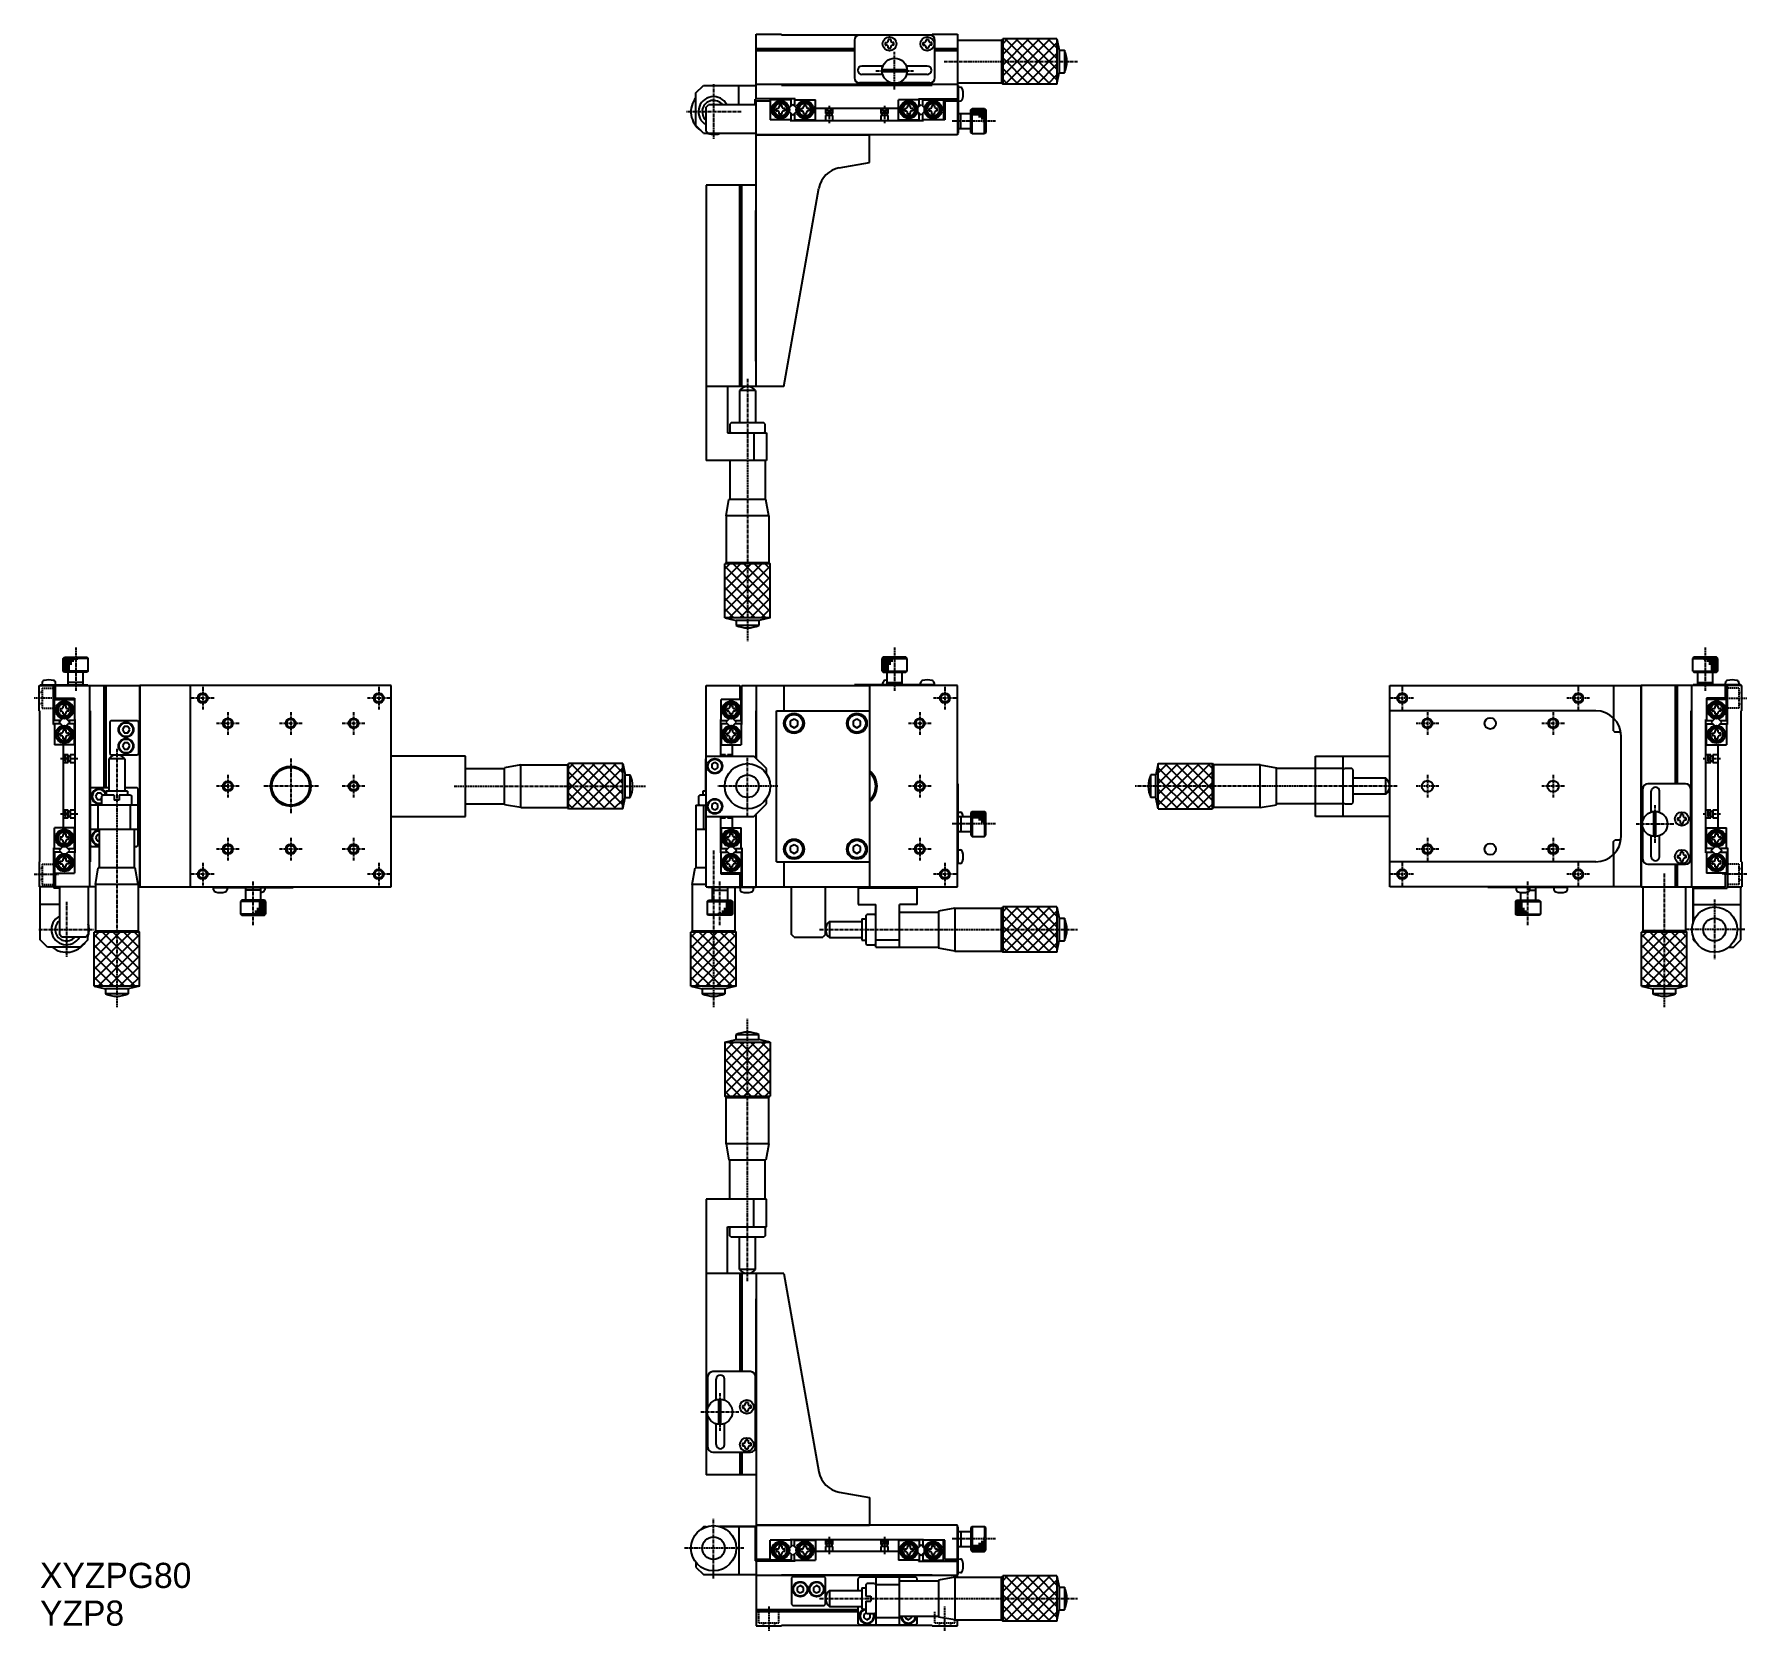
# Model space of a CAD drawing. Extents: x 12 to 693, y 7 to 641.
import ezdxf

# ---------------------------------------------------------------- set-up
doc = ezdxf.new("R2010")
doc.units = 0
doc.linetypes.add('CENTER', pattern=[2, 1.25, -0.25, 0.25, -0.25])
doc.linetypes.add('DASHED', pattern=[0.75, 0.5, -0.25])
doc.layers.get('0').update_dxf_attribs({"linetype": 'CONTINUOUS'})
doc.layers.add('CENTER', color=1, linetype='CENTER')

msp = doc.modelspace()

# ---------------------------------------------------------------- texts
at = {"color": 7, "linetype": 'CONTINUOUS'}
for s, p in [('XYZPG80', (14.59, 23.52)), ('YZP8', (14.59, 8.52))]:
    msp.add_text(s, height=10, dxfattribs=at).set_placement(p)

# ---------------------------------------------------------------- linework, layer by layer
at = {"color": 7, "linetype": 'CONTINUOUS'}
for p, q in [((299.43, 615.36), (299.43, 641.16)), ((299.43, 641.16), (309.43, 641.16)), ((309.43, 640.96), (309.43, 641.16)), ((309.43, 640.96), (369.43, 640.96)), ((368.43, 640.86), (340.43, 640.86)), ((369.43, 641.16), (379.43, 641.16)), ((369.43, 641.16), (369.43, 640.96)), ((379.43, 641.16), (379.43, 601.16)), ((299.43, 635.46), (338.43, 635.46)), ((299.43, 634.66), (338.43, 634.66)), ((338.43, 638.86), (338.43, 623.86)), ((350.68, 637.86), (350.68, 636.86)), ((350.68, 637.86), (351.13, 637.86)), ((350.68, 636.86), (351.13, 636.86)), ((352.93, 639.11), (351.93, 639.11)), ((351.93, 639.11), (351.93, 638.66)), ((351.93, 635.61), (351.93, 636.06)), ((351.93, 635.61), (352.93, 635.61)), ((352.93, 639.11), (352.93, 638.66)), ((352.93, 635.61), (352.93, 636.06)), ((354.18, 637.86), (353.73, 637.86)), ((354.18, 636.86), (353.73, 636.86)), ((354.18, 636.86), (354.18, 637.86)), ((365.68, 637.86), (365.68, 636.86)), ((365.68, 637.86), (366.13, 637.86)), ((365.68, 636.86), (366.13, 636.86)), ((367.93, 639.11), (366.93, 639.11)), ((366.93, 639.11), (366.93, 638.66)), ((366.93, 635.61), (366.93, 636.06)), ((366.93, 635.61), (367.93, 635.61)), ((367.93, 639.11), (367.93, 638.66)), ((367.93, 635.61), (367.93, 636.06)), ((369.18, 637.86), (368.73, 637.86)), ((369.18, 636.86), (368.73, 636.86)), ((369.18, 636.86), (369.18, 637.86)), ((370.43, 623.86), (370.43, 638.86)), ((370.43, 635.46), (379.43, 635.46)), ((370.43, 634.66), (379.43, 634.66)), ((379.43, 638.86), (396.93, 638.86)), ((396.93, 638.86), (397.43, 639.36)), ((396.93, 638.86), (396.93, 621.86)), ((397.43, 639.36), (397.43, 621.36)), ((418.93, 639.36), (397.43, 639.36)), ((418.93, 639.36), (418.93, 621.36)), ((418.93, 639.36), (419.93, 634.86)), ((419.93, 634.86), (419.93, 625.86)), ((419.93, 634.86), (421.93, 634.86)), ((421.93, 634.86), (421.93, 625.86)), ((349.78, 628.51), (341.43, 628.51)), ((359.41, 627.06), (349.44, 627.06)), ((367.43, 628.51), (359.07, 628.51)), ((275.43, 617.86), (278.43, 620.86)), ((278.43, 620.86), (299.43, 620.86)), ((292.43, 613.16), (292.43, 620.86)), ((379.43, 621.16), (299.43, 621.16)), ((309.43, 620.96), (309.43, 621.16)), ((309.43, 620.96), (369.43, 620.96)), ((353.03, 621.86), (340.43, 621.86)), ((349.64, 625.21), (341.43, 625.21)), ((359.41, 626.26), (349.44, 626.26)), ((368.43, 621.86), (355.83, 621.86)), ((367.43, 625.21), (359.21, 625.21)), ((369.43, 620.96), (369.43, 621.16)), ((379.43, 621.86), (396.93, 621.86)), ((379.73, 620.86), (379.43, 620.86)), ((379.73, 620.86), (379.73, 601.86)), ((380.57, 620.04), (379.73, 620.11)), ((396.93, 621.86), (397.43, 621.36)), ((418.93, 621.36), (397.43, 621.36)), ((418.93, 621.36), (419.93, 625.86)), ((419.93, 625.86), (421.93, 625.86)), ((275.43, 604.86), (275.43, 617.86)), ((279.43, 612.16), (280.43, 613.16)), ((299.43, 613.16), (280.43, 613.16)), ((298.93, 613.16), (298.93, 615.36)), ((299.43, 615.36), (298.93, 615.36)), ((314.93, 615.46), (299.43, 615.46)), ((299.43, 614.66), (304.93, 614.66)), ((299.43, 601.16), (299.43, 614.66)), ((313.23, 615.16), (304.93, 615.16)), ((304.93, 615.16), (304.93, 607.16)), ((308.58, 612.91), (309.58, 612.91)), ((308.58, 612.91), (308.58, 612.46)), ((309.58, 612.91), (309.58, 612.46)), ((313.93, 613.28), (312.5, 611.86)), ((313.23, 612.58), (313.23, 615.16)), ((315.35, 611.86), (313.93, 613.28)), ((314.63, 615.16), (314.63, 612.58)), ((314.63, 615.16), (322.93, 615.16)), ((314.93, 615.16), (314.93, 615.46)), ((319.28, 612.91), (318.28, 612.91)), ((318.28, 612.91), (318.28, 612.46)), ((319.28, 612.91), (319.28, 612.46)), ((322.93, 607.16), (322.93, 615.16)), ((364.23, 615.16), (355.93, 615.16)), ((355.93, 607.16), (355.93, 615.16)), ((359.58, 612.91), (360.58, 612.91)), ((359.58, 612.91), (359.58, 612.46)), ((360.58, 612.91), (360.58, 612.46)), ((363.5, 611.86), (364.93, 613.28)), ((363.93, 615.46), (379.43, 615.46)), ((363.93, 615.16), (363.93, 615.46)), ((364.23, 612.58), (364.23, 615.16)), ((364.93, 613.28), (366.35, 611.86)), ((365.63, 612.58), (365.63, 615.16)), ((365.63, 615.16), (373.93, 615.16)), ((370.28, 612.91), (369.28, 612.91)), ((369.28, 612.91), (369.28, 612.46)), ((370.28, 612.91), (370.28, 612.46)), ((373.93, 615.16), (373.93, 607.16)), ((374.43, 614.66), (374.43, 607.16)), ((374.43, 614.66), (379.43, 614.66)), ((379.73, 614.61), (380.57, 614.69)), ((279.43, 602.66), (279.43, 612.16)), ((313.23, 607.16), (304.93, 607.16)), ((307.33, 610.66), (307.33, 611.66)), ((307.33, 611.66), (307.78, 611.66)), ((307.33, 610.66), (307.78, 610.66)), ((308.58, 609.41), (308.58, 609.86)), ((309.58, 609.41), (308.58, 609.41)), ((309.58, 609.41), (309.58, 609.86)), ((310.83, 611.66), (310.38, 611.66)), ((310.83, 610.66), (310.38, 610.66)), ((310.83, 611.66), (310.83, 610.66)), ((312.5, 610.46), (313.93, 609.04)), ((312.93, 607.16), (312.93, 606.86)), ((312.93, 606.86), (365.93, 606.86)), ((313.23, 607.16), (313.23, 609.74)), ((313.93, 609.04), (315.35, 610.46)), ((314.63, 609.74), (314.63, 607.16)), ((314.63, 607.16), (322.93, 607.16)), ((317.03, 611.66), (317.03, 610.66)), ((317.03, 611.66), (317.48, 611.66)), ((317.03, 610.66), (317.48, 610.66)), ((318.28, 609.41), (318.28, 609.86)), ((318.28, 609.41), (319.28, 609.41)), ((319.28, 609.41), (319.28, 609.86)), ((320.53, 611.66), (320.08, 611.66)), ((320.53, 610.66), (320.08, 610.66)), ((320.53, 610.66), (320.53, 611.66)), ((355.93, 611.66), (322.93, 611.66)), ((326.93, 611.66), (326.93, 609.66)), ((327.43, 610.86), (326.93, 610.36)), ((329.93, 609.86), (326.93, 609.86)), ((326.93, 609.66), (327.43, 609.66)), ((326.93, 608.86), (326.93, 606.86)), ((329.93, 608.86), (326.93, 608.86)), ((328.03, 610.86), (327.43, 610.86)), ((327.43, 608.86), (327.43, 609.86)), ((328.03, 610.86), (328.03, 610.36)), ((328.83, 610.36), (328.03, 610.36)), ((329.43, 610.86), (328.83, 610.86)), ((328.83, 610.86), (328.83, 610.36)), ((329.43, 610.86), (329.93, 610.36)), ((329.43, 609.86), (329.43, 608.86)), ((329.43, 609.66), (329.93, 609.66)), ((329.93, 609.66), (329.93, 611.66)), ((329.93, 606.86), (329.93, 608.86)), ((348.93, 611.66), (348.93, 609.66)), ((349.43, 610.86), (348.93, 610.36)), ((351.93, 609.86), (348.93, 609.86)), ((348.93, 609.66), (349.43, 609.66)), ((348.93, 608.86), (348.93, 606.86)), ((351.93, 608.86), (348.93, 608.86)), ((350.03, 610.86), (349.43, 610.86)), ((349.43, 608.86), (349.43, 609.86)), ((350.03, 610.86), (350.03, 610.36)), ((350.83, 610.36), (350.03, 610.36)), ((351.43, 610.86), (350.83, 610.86)), ((350.83, 610.86), (350.83, 610.36)), ((351.43, 610.86), (351.93, 610.36)), ((351.43, 609.86), (351.43, 608.86)), ((351.43, 609.66), (351.93, 609.66)), ((351.93, 609.66), (351.93, 611.66)), ((351.93, 606.86), (351.93, 608.86)), ((355.93, 607.16), (364.23, 607.16)), ((358.33, 610.66), (358.33, 611.66)), ((358.33, 611.66), (358.78, 611.66)), ((358.33, 610.66), (358.78, 610.66)), ((359.58, 609.41), (359.58, 609.86)), ((360.58, 609.41), (359.58, 609.41)), ((360.58, 609.41), (360.58, 609.86)), ((361.83, 611.66), (361.38, 611.66)), ((361.83, 610.66), (361.38, 610.66)), ((361.83, 611.66), (361.83, 610.66)), ((364.93, 609.04), (363.5, 610.46)), ((364.23, 607.16), (364.23, 609.74)), ((366.35, 610.46), (364.93, 609.04)), ((365.63, 607.16), (365.63, 609.74)), ((374.43, 607.16), (365.63, 607.16)), ((365.93, 606.86), (365.93, 607.16)), ((368.03, 611.66), (368.03, 610.66)), ((368.03, 611.66), (368.48, 611.66)), ((368.03, 610.66), (368.48, 610.66)), ((369.28, 609.41), (369.28, 609.86)), ((369.28, 609.41), (370.28, 609.41)), ((370.28, 609.41), (370.28, 609.86)), ((371.53, 611.66), (371.08, 611.66)), ((371.53, 610.66), (371.08, 610.66)), ((371.53, 610.66), (371.53, 611.66)), ((379.73, 609.66), (384.73, 609.66)), ((380.73, 603.66), (380.73, 609.66)), ((384.73, 611.16), (385.23, 611.66)), ((384.73, 602.16), (384.73, 611.16)), ((385.23, 601.66), (385.23, 611.66)), ((385.23, 611.66), (390.23, 611.66)), ((389.73, 607.06), (390.73, 607.06)), ((389.73, 606.26), (389.73, 607.06)), ((390.73, 606.26), (389.73, 606.26)), ((390.23, 607.06), (390.23, 611.66)), ((390.23, 611.66), (390.73, 611.16)), ((390.23, 601.66), (390.23, 606.26)), ((390.73, 611.16), (390.73, 607.06)), ((390.73, 606.26), (390.73, 602.16)), ((278.43, 601.86), (275.43, 604.86)), ((278.43, 601.86), (280.23, 601.86)), ((280.43, 601.66), (279.43, 602.66)), ((299.43, 601.66), (280.43, 601.66)), ((299.43, 501.16), (299.43, 601.16)), ((299.43, 601.16), (344.43, 601.16)), ((379.43, 601.16), (299.43, 601.16)), ((344.43, 590.16), (344.43, 601.16)), ((379.73, 601.86), (379.43, 601.86)), ((379.73, 603.66), (384.73, 603.66)), ((385.23, 601.66), (384.73, 602.16)), ((385.23, 601.66), (390.23, 601.66)), ((390.73, 602.16), (390.23, 601.66)), ((332.43, 588.05), (344.43, 590.16)), ((279.43, 581.16), (279.43, 471.66)), ((299.43, 581.16), (279.43, 581.16)), ((292.93, 501.16), (292.93, 581.16)), ((293.73, 501.16), (293.73, 581.16)), ((310.43, 501.16), (324.31, 579.94)), ((299.43, 571.16), (299.23, 571.16)), ((299.23, 511.16), (299.23, 571.16)), ((299.23, 511.16), (299.43, 511.16)), ((310.43, 501.16), (279.43, 501.16)), ((287.93, 501.16), (287.93, 482.66)), ((299.1, 499.6), (292.75, 499.6)), ((292.75, 499.6), (292.75, 486.66)), ((299.1, 499.6), (299.1, 486.66)), ((289.43, 486.66), (288.93, 486.16)), ((288.93, 486.16), (288.93, 483.16)), ((302.43, 486.66), (289.43, 486.66)), ((302.93, 486.16), (302.43, 486.66)), ((302.93, 483.16), (302.93, 486.16)), ((287.93, 482.66), (303.43, 482.66)), ((289.43, 482.66), (288.93, 483.16)), ((298.43, 482.66), (298.43, 471.66)), ((302.93, 483.16), (302.43, 482.66)), ((303.43, 482.66), (303.43, 471.66)), ((303.43, 471.66), (279.43, 471.66)), ((288.93, 471.66), (288.93, 456.16)), ((302.93, 471.66), (302.93, 456.16)), ((287.43, 449.66), (288.57, 456.16)), ((287.43, 449.66), (287.43, 431.16)), ((304.43, 449.66), (287.43, 449.66)), ((303.28, 456.16), (288.57, 456.16)), ((304.43, 449.66), (303.28, 456.16)), ((304.43, 449.66), (304.43, 431.16)), ((287.42, 431.16), (286.92, 430.66)), ((304.92, 430.66), (286.92, 430.66)), ((286.92, 409.16), (286.92, 430.66)), ((287.43, 431.16), (304.43, 431.16)), ((304.42, 431.16), (304.92, 430.66)), ((304.92, 409.16), (304.92, 430.66)), ((304.92, 409.16), (286.92, 409.16)), ((286.92, 409.16), (291.42, 408.16)), ((304.92, 409.16), (300.42, 408.16)), ((300.42, 408.16), (291.42, 408.16)), ((291.42, 408.16), (291.42, 406.16)), ((300.42, 406.16), (291.42, 406.16)), ((300.42, 408.16), (300.42, 406.16)), ((23.79, 393.03), (24.29, 393.53)), ((28.39, 393.03), (23.79, 393.03)), ((23.79, 388.03), (23.79, 393.03)), ((24.29, 393.53), (28.39, 393.53)), ((28.39, 392.53), (28.39, 393.53)), ((29.19, 392.53), (28.39, 392.53)), ((29.19, 393.53), (29.19, 392.53)), ((29.19, 393.53), (33.29, 393.53)), ((33.79, 393.03), (29.19, 393.03)), ((33.29, 393.53), (33.79, 393.03)), ((33.79, 388.03), (33.79, 393.03)), ((349.93, 393.53), (349.43, 393.03)), ((349.43, 393.03), (359.43, 393.03)), ((349.43, 388.03), (349.43, 393.03)), ((358.93, 393.53), (349.93, 393.53)), ((359.43, 393.03), (358.93, 393.53)), ((359.43, 388.03), (359.43, 393.03)), ((672.3, 393.53), (671.8, 393.03)), ((671.8, 393.03), (676.4, 393.03)), ((671.8, 388.03), (671.8, 393.03)), ((676.4, 393.53), (672.3, 393.53)), ((676.4, 393.53), (676.4, 392.53)), ((676.4, 392.53), (677.2, 392.53)), ((677.2, 392.53), (677.2, 393.53)), ((681.3, 393.53), (677.2, 393.53)), ((677.2, 393.03), (681.8, 393.03)), ((681.8, 393.03), (681.3, 393.53)), ((681.8, 388.03), (681.8, 393.03)), ((14.29, 382.23), (54.29, 382.23)), ((14.29, 372.23), (14.29, 382.23)), ((14.59, 382.53), (14.59, 382.23)), ((14.59, 382.53), (33.59, 382.53)), ((15.42, 383.38), (15.34, 382.53)), ((19.99, 366.73), (19.99, 382.23)), ((20.84, 382.53), (20.77, 383.38)), ((20.79, 377.23), (20.79, 382.23)), ((33.79, 388.03), (23.79, 388.03)), ((24.29, 387.53), (23.79, 388.03)), ((33.29, 387.53), (24.29, 387.53)), ((25.79, 382.53), (25.79, 387.53)), ((31.79, 383.53), (25.79, 383.53)), ((31.79, 382.53), (31.79, 387.53)), ((33.79, 388.03), (33.29, 387.53)), ((33.59, 382.53), (33.59, 382.23)), ((34.29, 382.23), (34.29, 302.23)), ((39.99, 382.23), (39.99, 341.73)), ((40.79, 382.23), (40.79, 341.73)), ((154.29, 382.23), (54.29, 382.23)), ((54.29, 382.23), (54.29, 302.23)), ((54.29, 302.23), (54.29, 382.23)), ((74.29, 382.23), (74.29, 302.23)), ((154.29, 302.23), (154.29, 382.23)), ((279.43, 302.23), (279.43, 382.23)), ((279.43, 382.23), (292.93, 382.23)), ((292.93, 382.23), (292.93, 376.73)), ((293.73, 382.23), (344.43, 382.23)), ((293.73, 366.73), (293.73, 382.23)), ((299.43, 382.23), (299.43, 353.23)), ((310.43, 382.23), (310.43, 372.23)), ((370.43, 382.53), (338.43, 382.53)), ((338.43, 382.53), (338.43, 382.23)), ((344.43, 382.23), (344.43, 302.23)), ((379.43, 382.23), (344.43, 382.23)), ((349.43, 388.03), (359.43, 388.03)), ((349.43, 388.03), (349.93, 387.53)), ((349.68, 382.53), (349.75, 383.38)), ((349.93, 387.53), (358.93, 387.53)), ((351.43, 382.53), (351.43, 387.53)), ((351.43, 383.53), (357.43, 383.53)), ((357.43, 382.53), (357.43, 387.53)), ((358.93, 387.53), (359.43, 388.03)), ((364.68, 382.53), (364.75, 383.38)), ((370.1, 383.38), (370.18, 382.53)), ((370.43, 382.53), (370.43, 382.23)), ((379.43, 302.23), (379.43, 382.23)), ((551.3, 302.23), (551.3, 382.23)), ((551.3, 382.23), (651.3, 382.23)), ((640.3, 382.23), (640.3, 369.37)), ((651.3, 382.23), (651.3, 302.23)), ((651.3, 302.23), (651.3, 382.23)), ((691.3, 382.23), (651.3, 382.23)), ((664.8, 382.23), (664.8, 343.23)), ((665.6, 382.23), (665.6, 343.23)), ((671.3, 382.23), (671.3, 302.23)), ((671.8, 388.03), (681.8, 388.03)), ((671.8, 388.03), (672.3, 387.53)), ((672, 382.53), (672, 382.23)), ((691, 382.53), (672, 382.53)), ((672.3, 387.53), (681.3, 387.53)), ((673.8, 382.53), (673.8, 387.53)), ((673.8, 383.53), (679.8, 383.53)), ((679.8, 382.53), (679.8, 387.53)), ((681.3, 387.53), (681.8, 388.03)), ((684.75, 382.53), (684.83, 383.38)), ((684.8, 377.23), (684.8, 382.23)), ((685.6, 366.73), (685.6, 382.23)), ((690.18, 383.38), (690.25, 382.53)), ((691, 382.53), (691, 382.23)), ((691.3, 372.23), (691.3, 382.23)), ((20.29, 368.43), (20.29, 376.73)), ((20.29, 376.73), (28.29, 376.73)), ((20.79, 377.23), (28.29, 377.23)), ((28.29, 377.23), (28.29, 368.43)), ((293.43, 376.73), (285.43, 376.73)), ((285.43, 368.43), (285.43, 376.73)), ((293.43, 368.43), (293.43, 376.73)), ((684.8, 377.23), (677.3, 377.23)), ((677.3, 377.23), (677.3, 368.43)), ((685.3, 376.73), (677.3, 376.73)), ((685.3, 368.43), (685.3, 376.73)), ((14.49, 372.23), (14.29, 372.23)), ((14.49, 312.23), (14.49, 372.23)), ((22.87, 368.43), (20.29, 368.43)), ((22.17, 367.73), (23.59, 369.15)), ((22.54, 373.08), (22.54, 372.08)), ((22.54, 373.08), (22.99, 373.08)), ((22.54, 372.08), (22.99, 372.08)), ((24.79, 374.33), (23.79, 374.33)), ((23.79, 374.33), (23.79, 373.88)), ((23.79, 370.83), (23.79, 371.28)), ((23.79, 370.83), (24.79, 370.83)), ((24.79, 374.33), (24.79, 373.88)), ((24.79, 370.83), (24.79, 371.28)), ((24.99, 369.15), (26.41, 367.73)), ((26.04, 373.08), (25.59, 373.08)), ((26.04, 372.08), (25.59, 372.08)), ((28.29, 368.43), (25.71, 368.43)), ((26.04, 372.08), (26.04, 373.08)), ((28.59, 368.73), (28.29, 368.73)), ((28.59, 315.73), (28.59, 368.73)), ((34.49, 372.23), (34.29, 372.23)), ((34.49, 372.23), (34.49, 312.23)), ((42.79, 368.23), (42.29, 367.73)), ((53.29, 368.23), (42.79, 368.23)), ((53.79, 367.73), (53.29, 368.23)), ((285.13, 368.73), (285.13, 354.23)), ((285.43, 368.73), (285.13, 368.73)), ((285.43, 368.43), (288, 368.43)), ((288.72, 369.15), (287.3, 367.73)), ((287.68, 372.08), (287.68, 373.08)), ((287.68, 373.08), (288.13, 373.08)), ((287.68, 372.08), (288.13, 372.08)), ((288.93, 374.33), (289.93, 374.33)), ((288.93, 374.33), (288.93, 373.88)), ((288.93, 370.83), (288.93, 371.28)), ((289.93, 370.83), (288.93, 370.83)), ((289.93, 374.33), (289.93, 373.88)), ((289.93, 370.83), (289.93, 371.28)), ((291.55, 367.73), (290.13, 369.15)), ((291.18, 373.08), (290.73, 373.08)), ((291.18, 372.08), (290.73, 372.08)), ((290.85, 368.43), (293.43, 368.43)), ((291.18, 373.08), (291.18, 372.08)), ((299.23, 372.23), (299.23, 353.43)), ((299.23, 372.23), (299.43, 372.23)), ((307.43, 312.23), (307.43, 372.23)), ((307.43, 372.23), (344.43, 372.23)), ((314.43, 368.96), (312.93, 368.1)), ((312.93, 368.1), (312.93, 366.37)), ((315.93, 368.1), (314.43, 368.96)), ((315.93, 366.37), (315.93, 368.1)), ((339.43, 368.96), (337.93, 368.1)), ((337.93, 368.1), (337.93, 366.37)), ((340.93, 368.1), (339.43, 368.96)), ((340.93, 366.37), (340.93, 368.1)), ((633.3, 372.23), (551.3, 372.23)), ((640.3, 364.23), (640.3, 369.37)), ((671.1, 372.23), (671.3, 372.23)), ((671.1, 372.23), (671.1, 312.23)), ((677, 368.73), (677.3, 368.73)), ((677, 315.73), (677, 368.73)), ((677.3, 368.43), (679.88, 368.43)), ((680.6, 369.15), (679.18, 367.73)), ((679.55, 372.08), (679.55, 373.08)), ((679.55, 373.08), (680, 373.08)), ((679.55, 372.08), (680, 372.08)), ((680.8, 374.33), (681.8, 374.33)), ((680.8, 374.33), (680.8, 373.88)), ((680.8, 370.83), (680.8, 371.28)), ((681.8, 370.83), (680.8, 370.83)), ((681.8, 374.33), (681.8, 373.88)), ((681.8, 370.83), (681.8, 371.28)), ((683.42, 367.73), (682, 369.15)), ((683.05, 373.08), (682.6, 373.08)), ((683.05, 372.08), (682.6, 372.08)), ((682.72, 368.43), (685.3, 368.43)), ((683.05, 373.08), (683.05, 372.08)), ((691.1, 372.23), (691.3, 372.23)), ((691.1, 312.23), (691.1, 372.23)), ((20.29, 366.73), (19.99, 366.73)), ((22.87, 367.03), (20.29, 367.03)), ((20.29, 367.03), (20.29, 358.73)), ((23.59, 366.31), (22.17, 367.73)), ((22.54, 362.38), (22.54, 363.38)), ((22.54, 363.38), (22.99, 363.38)), ((22.54, 362.38), (22.99, 362.38)), ((23.79, 364.63), (24.79, 364.63)), ((23.79, 364.63), (23.79, 364.18)), ((23.79, 361.13), (23.79, 361.58)), ((24.79, 361.13), (23.79, 361.13)), ((24.79, 364.63), (24.79, 364.18)), ((24.79, 361.13), (24.79, 361.58)), ((26.41, 367.73), (24.99, 366.31)), ((26.04, 363.38), (25.59, 363.38)), ((26.04, 362.38), (25.59, 362.38)), ((28.29, 367.03), (25.71, 367.03)), ((26.04, 363.38), (26.04, 362.38)), ((28.29, 358.73), (28.29, 367.03)), ((42.29, 367.73), (42.29, 355.23)), ((48.07, 365.98), (47.35, 364.73)), ((47.35, 364.73), (48.07, 363.48)), ((49.51, 365.98), (48.07, 365.98)), ((48.07, 363.48), (49.51, 363.48)), ((50.24, 364.73), (49.51, 365.98)), ((49.51, 363.48), (50.24, 364.73)), ((53.79, 367.73), (53.79, 355.23)), ((288, 367.03), (285.43, 367.03)), ((285.43, 367.03), (285.43, 358.73)), ((287.3, 367.73), (288.72, 366.31)), ((287.68, 363.38), (287.68, 362.38)), ((287.68, 363.38), (288.13, 363.38)), ((287.68, 362.38), (288.13, 362.38)), ((289.93, 364.63), (288.93, 364.63)), ((288.93, 364.63), (288.93, 364.18)), ((288.93, 361.13), (288.93, 361.58)), ((288.93, 361.13), (289.93, 361.13)), ((289.93, 364.63), (289.93, 364.18)), ((289.93, 361.13), (289.93, 361.58)), ((290.13, 366.31), (291.55, 367.73)), ((291.18, 363.38), (290.73, 363.38)), ((291.18, 362.38), (290.73, 362.38)), ((293.43, 367.03), (290.85, 367.03)), ((291.18, 362.38), (291.18, 363.38)), ((293.43, 367.03), (293.43, 358.73)), ((293.43, 366.73), (293.73, 366.73)), ((312.93, 366.37), (314.43, 365.5)), ((314.43, 365.5), (315.93, 366.37)), ((337.93, 366.37), (339.43, 365.5)), ((339.43, 365.5), (340.93, 366.37)), ((640.3, 364.23), (640.8, 363.73)), ((643.19, 363.73), (640.8, 363.73)), ((643.3, 322.23), (643.3, 362.23)), ((677.3, 367.03), (679.88, 367.03)), ((677.3, 358.73), (677.3, 367.03)), ((679.18, 367.73), (680.6, 366.31)), ((679.55, 363.38), (679.55, 362.38)), ((679.55, 363.38), (680, 363.38)), ((679.55, 362.38), (680, 362.38)), ((681.8, 364.63), (680.8, 364.63)), ((680.8, 364.63), (680.8, 364.18)), ((680.8, 361.13), (680.8, 361.58)), ((680.8, 361.13), (681.8, 361.13)), ((681.8, 364.63), (681.8, 364.18)), ((681.8, 361.13), (681.8, 361.58)), ((682, 366.31), (683.42, 367.73)), ((683.05, 363.38), (682.6, 363.38)), ((683.05, 362.38), (682.6, 362.38)), ((682.72, 367.03), (685.3, 367.03)), ((683.05, 362.38), (683.05, 363.38)), ((685.3, 367.03), (685.3, 358.73)), ((685.3, 366.73), (685.6, 366.73)), ((28.29, 358.73), (20.29, 358.73)), ((23.79, 358.73), (23.79, 325.73)), ((25.79, 354.73), (23.79, 354.73)), ((24.59, 354.23), (25.09, 354.73)), ((24.59, 354.23), (24.59, 353.63)), ((25.59, 354.73), (25.59, 351.73)), ((25.59, 354.23), (26.59, 354.23)), ((25.79, 354.23), (25.79, 354.73)), ((28.59, 354.73), (26.59, 354.73)), ((26.59, 354.73), (26.59, 351.73)), ((42.29, 355.23), (42.79, 354.73)), ((42.79, 354.73), (53.29, 354.73)), ((48.07, 359.48), (47.35, 358.23)), ((47.35, 358.23), (48.07, 356.98)), ((49.51, 359.48), (48.07, 359.48)), ((48.07, 356.98), (49.51, 356.98)), ((50.24, 358.23), (49.51, 359.48)), ((49.51, 356.98), (50.24, 358.23)), ((53.29, 354.73), (53.79, 355.23)), ((183.79, 354.23), (154.29, 354.23)), ((183.79, 330.23), (183.79, 354.23)), ((279.43, 354.23), (298.43, 354.23)), ((287.13, 354.73), (285.13, 354.73)), ((285.43, 358.73), (293.43, 358.73)), ((287.13, 354.23), (287.13, 354.73)), ((287.93, 354.73), (287.93, 354.23)), ((289.93, 354.73), (287.93, 354.73)), ((288.13, 354.23), (288.13, 354.73)), ((289.13, 354.23), (288.63, 354.73)), ((289.93, 354.23), (289.93, 358.73)), ((303.43, 349.23), (298.43, 354.23)), ((521.8, 354.23), (551.3, 354.23)), ((521.8, 330.23), (521.8, 354.23)), ((532.8, 330.23), (532.8, 354.23)), ((679, 354.73), (677, 354.73)), ((677.3, 358.73), (685.3, 358.73)), ((677.8, 354.23), (678.3, 354.73)), ((677.8, 354.23), (677.8, 353.63)), ((678.8, 354.73), (678.8, 351.73)), ((678.8, 354.23), (679.8, 354.23)), ((679, 354.23), (679, 354.73)), ((681.8, 354.73), (679.8, 354.73)), ((679.8, 354.73), (679.8, 351.73)), ((681.8, 358.73), (681.8, 325.73)), ((23.79, 351.73), (25.79, 351.73)), ((24.59, 353.63), (25.09, 353.63)), ((24.59, 352.83), (24.59, 352.23)), ((24.59, 352.83), (25.09, 352.83)), ((24.59, 352.23), (25.09, 351.73)), ((25.09, 353.63), (25.09, 352.83)), ((26.59, 352.23), (25.59, 352.23)), ((25.79, 351.73), (25.79, 352.23)), ((26.59, 351.73), (28.59, 351.73)), ((48.27, 353.16), (41.92, 353.16)), ((41.92, 353.16), (41.92, 340.23)), ((48.27, 353.16), (48.27, 340.23)), ((183.79, 349.23), (199.29, 349.23)), ((205.79, 350.73), (199.29, 349.59)), ((199.29, 334.88), (199.29, 349.59)), ((205.79, 350.73), (224.29, 350.73)), ((205.79, 333.73), (205.79, 350.73)), ((224.29, 350.73), (224.79, 351.23)), ((224.29, 350.73), (224.29, 333.73)), ((224.79, 333.23), (224.79, 351.23)), ((246.29, 351.23), (224.79, 351.23)), ((246.29, 333.23), (246.29, 351.23)), ((246.29, 351.23), (247.29, 346.73)), ((279.43, 353.16), (279.25, 353.16)), ((279.25, 353.16), (279.25, 340.23)), ((282.93, 351.68), (281.68, 350.95)), ((281.68, 350.95), (281.68, 349.51)), ((281.68, 349.51), (282.93, 348.79)), ((284.18, 350.95), (282.93, 351.68)), ((282.93, 348.79), (284.18, 349.51)), ((284.18, 349.51), (284.18, 350.95)), ((303.43, 347.21), (303.43, 349.23)), ((459.3, 351.23), (458.3, 346.73)), ((459.3, 333.23), (459.3, 351.23)), ((459.3, 351.23), (480.8, 351.23)), ((480.8, 333.23), (480.8, 351.23)), ((481.3, 350.73), (480.8, 351.23)), ((481.3, 350.73), (481.3, 333.73)), ((499.8, 350.73), (481.3, 350.73)), ((499.8, 333.73), (499.8, 350.73)), ((499.8, 350.73), (506.3, 349.59)), ((506.3, 334.88), (506.3, 349.59)), ((532.8, 349.23), (506.3, 349.23)), ((532.8, 348.73), (533.3, 349.23)), ((536.3, 349.23), (533.3, 349.23)), ((536.8, 348.73), (536.3, 349.23)), ((536.8, 335.73), (536.8, 348.73)), ((677, 351.73), (679, 351.73)), ((677.8, 353.63), (678.3, 353.63)), ((677.8, 352.83), (677.8, 352.23)), ((677.8, 352.83), (678.3, 352.83)), ((677.8, 352.23), (678.3, 351.73)), ((678.3, 353.63), (678.3, 352.83)), ((679.8, 352.23), (678.8, 352.23)), ((679, 351.73), (679, 352.23)), ((679.8, 351.73), (681.8, 351.73)), ((35.09, 341.73), (34.59, 341.23)), ((34.59, 341.23), (34.59, 318.73)), ((35.09, 341.73), (41.92, 341.73)), ((48.27, 341.73), (53.09, 341.73)), ((53.59, 341.23), (53.09, 341.73)), ((53.59, 318.73), (53.59, 341.23)), ((247.29, 337.73), (247.29, 346.73)), ((247.29, 346.73), (249.29, 346.73)), ((249.29, 337.73), (249.29, 346.73)), ((379.73, 343.23), (379.43, 343.23)), ((379.73, 311.23), (379.73, 343.23)), ((456.3, 337.73), (456.3, 346.73)), ((458.3, 346.73), (456.3, 346.73)), ((458.3, 337.73), (458.3, 346.73)), ((549.73, 345.41), (536.8, 345.41)), ((549.73, 339.06), (549.73, 345.41)), ((652, 328.63), (652, 341.23)), ((669, 343.23), (654, 343.23)), ((671, 313.23), (671, 341.23)), ((53.59, 334.73), (34.59, 334.73)), ((37.37, 339.48), (36.65, 338.23)), ((36.65, 338.23), (37.37, 336.98)), ((38.81, 339.48), (37.37, 339.48)), ((37.37, 336.98), (38.81, 336.98)), ((37.59, 334.73), (37.59, 325.23)), ((39.37, 338.51), (38.81, 339.48)), ((38.81, 336.98), (39.09, 337.46)), ((39.59, 338.73), (39.09, 338.23)), ((39.09, 338.23), (39.09, 335.23)), ((39.59, 334.73), (39.09, 335.23)), ((44.09, 338.73), (39.59, 338.73)), ((40.84, 340.23), (40.84, 338.73)), ((49.34, 340.23), (40.84, 340.23)), ((44.09, 338.73), (44.09, 336.73)), ((46.09, 336.73), (44.09, 336.73)), ((46.09, 338.73), (46.09, 336.73)), ((50.59, 338.73), (46.09, 338.73)), ((49.34, 340.23), (49.34, 338.73)), ((50.59, 338.73), (51.09, 338.23)), ((51.09, 335.23), (50.59, 334.73)), ((50.59, 325.23), (50.59, 334.73)), ((51.09, 335.23), (51.09, 338.23)), ((183.79, 335.23), (199.29, 335.23)), ((205.79, 333.73), (199.29, 334.88)), ((205.79, 333.73), (224.29, 333.73)), ((224.29, 333.73), (224.79, 333.23)), ((246.29, 333.23), (247.29, 337.73)), ((247.29, 337.73), (249.29, 337.73)), ((275.43, 334.73), (279.43, 334.73)), ((275.43, 334.73), (275.43, 325.23)), ((276.93, 338.73), (276.43, 338.23)), ((276.43, 338.23), (276.43, 335.23)), ((276.93, 334.73), (276.43, 335.23)), ((279.43, 338.73), (276.93, 338.73)), ((279.43, 340.23), (278.18, 340.23)), ((278.18, 340.23), (278.18, 338.73)), ((278.43, 334.73), (278.43, 325.23)), ((282.93, 335.68), (281.68, 334.95)), ((281.68, 334.95), (281.68, 333.51)), ((284.18, 334.95), (282.93, 335.68)), ((284.18, 333.51), (284.18, 334.95)), ((298.43, 330.23), (303.43, 335.23)), ((303.43, 335.23), (303.43, 337.26)), ((458.3, 337.73), (456.3, 337.73)), ((459.3, 333.23), (458.3, 337.73)), ((481.3, 333.73), (480.8, 333.23)), ((499.8, 333.73), (481.3, 333.73)), ((499.8, 333.73), (506.3, 334.88)), ((532.8, 335.23), (506.3, 335.23)), ((533.3, 335.23), (532.8, 335.73)), ((533.3, 335.23), (536.3, 335.23)), ((536.3, 335.23), (536.8, 335.73)), ((549.73, 339.06), (536.8, 339.06)), ((655.35, 332.02), (655.35, 340.23)), ((658.65, 331.88), (658.65, 340.23)), ((25.79, 332.73), (23.79, 332.73)), ((23.79, 329.73), (25.79, 329.73)), ((24.59, 332.23), (25.09, 332.73)), ((24.59, 332.23), (24.59, 331.63)), ((24.59, 331.63), (25.09, 331.63)), ((24.59, 330.83), (24.59, 330.23)), ((24.59, 330.83), (25.09, 330.83)), ((24.59, 330.23), (25.09, 329.73)), ((25.09, 331.63), (25.09, 330.83)), ((25.59, 332.73), (25.59, 329.73)), ((25.59, 332.23), (26.59, 332.23)), ((26.59, 330.23), (25.59, 330.23)), ((25.79, 332.23), (25.79, 332.73)), ((25.79, 329.73), (25.79, 330.23)), ((28.59, 332.73), (26.59, 332.73)), ((26.59, 332.73), (26.59, 329.73)), ((26.59, 329.73), (28.59, 329.73)), ((154.29, 330.23), (183.79, 330.23)), ((246.29, 333.23), (224.79, 333.23)), ((279.43, 330.23), (298.43, 330.23)), ((281.68, 333.51), (282.93, 332.79)), ((282.93, 332.79), (284.18, 333.51)), ((285.13, 330.23), (285.13, 315.73)), ((285.13, 329.73), (287.13, 329.73)), ((287.13, 329.73), (287.13, 330.23)), ((287.93, 330.23), (287.93, 329.73)), ((287.93, 329.73), (289.93, 329.73)), ((288.13, 329.73), (288.13, 330.23)), ((289.13, 330.23), (288.63, 329.73)), ((289.93, 325.73), (289.93, 330.23)), ((299.23, 331.03), (299.23, 312.23)), ((299.43, 302.23), (299.43, 331.23)), ((379.73, 331.98), (380.57, 331.91)), ((379.73, 330.23), (384.73, 330.23)), ((380.73, 330.23), (380.73, 324.23)), ((385.23, 332.23), (384.73, 331.73)), ((384.73, 331.73), (384.73, 322.73)), ((385.23, 332.23), (385.23, 322.23)), ((385.23, 332.23), (390.23, 332.23)), ((390.23, 332.23), (390.23, 322.23)), ((390.73, 331.73), (390.23, 332.23)), ((390.73, 322.73), (390.73, 331.73)), ((459.3, 333.23), (480.8, 333.23)), ((551.3, 330.23), (521.8, 330.23)), ((656.4, 322.25), (656.4, 332.22)), ((657.2, 322.25), (657.2, 332.22)), ((665.75, 329.73), (665.75, 328.73)), ((665.75, 329.73), (666.2, 329.73)), ((665.75, 328.73), (666.2, 328.73)), ((668, 330.98), (667, 330.98)), ((667, 330.98), (667, 330.53)), ((667, 327.48), (667, 327.93)), ((667, 327.48), (668, 327.48)), ((668, 330.98), (668, 330.53)), ((668, 327.48), (668, 327.93)), ((669.25, 329.73), (668.8, 329.73)), ((669.25, 328.73), (668.8, 328.73)), ((669.25, 328.73), (669.25, 329.73)), ((679, 332.73), (677, 332.73)), ((677, 329.73), (679, 329.73)), ((677.8, 332.23), (678.3, 332.73)), ((677.8, 332.23), (677.8, 331.63)), ((677.8, 331.63), (678.3, 331.63)), ((677.8, 330.83), (677.8, 330.23)), ((677.8, 330.83), (678.3, 330.83)), ((677.8, 330.23), (678.3, 329.73)), ((678.3, 331.63), (678.3, 330.83)), ((678.8, 332.73), (678.8, 329.73)), ((678.8, 332.23), (679.8, 332.23)), ((679.8, 330.23), (678.8, 330.23)), ((679, 332.23), (679, 332.73)), ((679, 329.73), (679, 330.23)), ((681.8, 332.73), (679.8, 332.73)), ((679.8, 332.73), (679.8, 329.73)), ((679.8, 329.73), (681.8, 329.73)), ((20.29, 317.43), (20.29, 325.73)), ((28.29, 325.73), (20.29, 325.73)), ((22.54, 322.08), (22.54, 321.08)), ((22.54, 322.08), (22.99, 322.08)), ((22.54, 321.08), (22.99, 321.08)), ((24.79, 323.33), (23.79, 323.33)), ((23.79, 323.33), (23.79, 322.88)), ((23.79, 319.83), (23.79, 320.28)), ((24.79, 323.33), (24.79, 322.88)), ((24.79, 319.83), (24.79, 320.28)), ((26.04, 322.08), (25.59, 322.08)), ((26.04, 321.08), (25.59, 321.08)), ((26.04, 321.08), (26.04, 322.08)), ((28.29, 317.43), (28.29, 325.73)), ((34.59, 325.23), (53.59, 325.23)), ((37.37, 322.98), (36.65, 321.73)), ((36.65, 321.73), (37.37, 320.48)), ((38.09, 322.98), (37.37, 322.98)), ((37.37, 320.48), (38.09, 320.48)), ((38.09, 325.23), (38.09, 309.73)), ((52.09, 325.23), (52.09, 309.73)), ((275.43, 325.23), (279.43, 325.23)), ((275.43, 325.23), (275.43, 309.73)), ((285.43, 325.73), (285.43, 317.43)), ((285.43, 325.73), (293.43, 325.73)), ((287.68, 321.08), (287.68, 322.08)), ((287.68, 322.08), (288.13, 322.08)), ((287.68, 321.08), (288.13, 321.08)), ((288.93, 323.33), (289.93, 323.33)), ((288.93, 323.33), (288.93, 322.88)), ((288.93, 319.83), (288.93, 320.28)), ((289.93, 323.33), (289.93, 322.88)), ((289.93, 319.83), (289.93, 320.28)), ((291.18, 322.08), (290.73, 322.08)), ((291.18, 321.08), (290.73, 321.08)), ((291.18, 322.08), (291.18, 321.08)), ((293.43, 317.43), (293.43, 325.73)), ((379.73, 324.23), (384.73, 324.23)), ((384.73, 322.73), (385.23, 322.23)), ((385.23, 322.23), (390.23, 322.23)), ((390.23, 322.23), (390.73, 322.73)), ((640.3, 320.23), (640.8, 320.73)), ((640.3, 315.09), (640.3, 320.23)), ((643.19, 320.73), (640.8, 320.73)), ((652, 313.23), (652, 325.83)), ((655.35, 314.23), (655.35, 322.45)), ((658.65, 314.23), (658.65, 322.59)), ((677.3, 317.43), (677.3, 325.73)), ((677.3, 325.73), (685.3, 325.73)), ((679.55, 321.08), (679.55, 322.08)), ((679.55, 322.08), (680, 322.08)), ((679.55, 321.08), (680, 321.08)), ((680.8, 323.33), (681.8, 323.33)), ((680.8, 323.33), (680.8, 322.88)), ((680.8, 319.83), (680.8, 320.28)), ((681.8, 323.33), (681.8, 322.88)), ((681.8, 319.83), (681.8, 320.28)), ((683.05, 322.08), (682.6, 322.08)), ((683.05, 321.08), (682.6, 321.08)), ((683.05, 322.08), (683.05, 321.08)), ((685.3, 317.43), (685.3, 325.73)), ((20.29, 317.73), (19.99, 317.73)), ((19.99, 317.73), (19.99, 302.23)), ((20.29, 317.43), (22.87, 317.43)), ((22.87, 316.03), (20.29, 316.03)), ((20.29, 316.03), (20.29, 307.73)), ((23.59, 318.15), (22.17, 316.73)), ((22.17, 316.73), (23.59, 315.31)), ((23.79, 319.83), (24.79, 319.83)), ((23.79, 313.63), (24.79, 313.63)), ((23.79, 313.63), (23.79, 313.18)), ((24.79, 313.63), (24.79, 313.18)), ((26.41, 316.73), (24.99, 318.15)), ((24.99, 315.31), (26.41, 316.73)), ((25.71, 317.43), (28.29, 317.43)), ((28.29, 316.03), (25.71, 316.03)), ((28.29, 316.03), (28.29, 307.73)), ((28.29, 315.73), (28.59, 315.73)), ((34.59, 318.73), (35.09, 318.23)), ((35.09, 318.23), (38.09, 318.23)), ((52.09, 318.23), (53.09, 318.23)), ((53.09, 318.23), (53.59, 318.73)), ((285.43, 315.73), (285.13, 315.73)), ((285.43, 317.43), (288, 317.43)), ((285.43, 316.03), (288, 316.03)), ((285.43, 307.23), (285.43, 316.03)), ((287.3, 316.73), (288.72, 318.15)), ((288.72, 315.31), (287.3, 316.73)), ((289.93, 319.83), (288.93, 319.83)), ((289.93, 313.63), (288.93, 313.63)), ((288.93, 313.63), (288.93, 313.18)), ((289.93, 313.63), (289.93, 313.18)), ((290.13, 318.15), (291.55, 316.73)), ((291.55, 316.73), (290.13, 315.31)), ((290.85, 317.43), (293.43, 317.43)), ((290.85, 316.03), (293.43, 316.03)), ((293.43, 317.73), (293.73, 317.73)), ((293.43, 316.03), (293.43, 307.73)), ((293.73, 317.73), (293.73, 302.23)), ((314.43, 318.96), (312.93, 318.1)), ((312.93, 318.1), (312.93, 316.37)), ((312.93, 316.37), (314.43, 315.5)), ((315.93, 318.1), (314.43, 318.96)), ((314.43, 315.5), (315.93, 316.37)), ((315.93, 316.37), (315.93, 318.1)), ((339.43, 318.96), (337.93, 318.1)), ((337.93, 318.1), (337.93, 316.37)), ((337.93, 316.37), (339.43, 315.5)), ((340.93, 318.1), (339.43, 318.96)), ((339.43, 315.5), (340.93, 316.37)), ((340.93, 316.37), (340.93, 318.1)), ((379.73, 316.98), (380.57, 316.91)), ((640.3, 315.09), (640.3, 302.23)), ((665.75, 314.73), (665.75, 313.73)), ((665.75, 314.73), (666.2, 314.73)), ((665.75, 313.73), (666.2, 313.73)), ((668, 315.98), (667, 315.98)), ((667, 315.98), (667, 315.53)), ((668, 315.98), (668, 315.53)), ((669.25, 314.73), (668.8, 314.73)), ((669.25, 313.73), (668.8, 313.73)), ((669.25, 313.73), (669.25, 314.73)), ((677, 315.73), (677.3, 315.73)), ((679.88, 317.43), (677.3, 317.43)), ((677.3, 316.03), (679.88, 316.03)), ((677.3, 316.03), (677.3, 307.73)), ((679.18, 316.73), (680.6, 318.15)), ((680.6, 315.31), (679.18, 316.73)), ((681.8, 319.83), (680.8, 319.83)), ((681.8, 313.63), (680.8, 313.63)), ((680.8, 313.63), (680.8, 313.18)), ((681.8, 313.63), (681.8, 313.18)), ((682, 318.15), (683.42, 316.73)), ((683.42, 316.73), (682, 315.31)), ((685.3, 317.43), (682.72, 317.43)), ((682.72, 316.03), (685.3, 316.03)), ((685.3, 317.73), (685.6, 317.73)), ((685.3, 316.03), (685.3, 307.73)), ((685.6, 317.73), (685.6, 302.23)), ((14.29, 312.23), (14.29, 302.23)), ((14.49, 312.23), (14.29, 312.23)), ((20.29, 307.73), (28.29, 307.73)), ((20.79, 302.23), (20.79, 307.73)), ((22.54, 311.38), (22.54, 312.38)), ((22.54, 312.38), (22.99, 312.38)), ((22.54, 311.38), (22.99, 311.38)), ((23.79, 310.13), (23.79, 310.58)), ((24.79, 310.13), (23.79, 310.13)), ((24.79, 310.13), (24.79, 310.58)), ((26.04, 312.38), (25.59, 312.38)), ((26.04, 311.38), (25.59, 311.38)), ((26.04, 312.38), (26.04, 311.38)), ((34.29, 312.23), (34.49, 312.23)), ((36.59, 303.23), (37.74, 309.73)), ((52.45, 309.73), (37.74, 309.73)), ((53.59, 303.23), (52.45, 309.73)), ((273.93, 303.23), (275.07, 309.73)), ((279.43, 309.73), (275.07, 309.73)), ((293.43, 307.73), (285.43, 307.73)), ((292.93, 307.23), (285.43, 307.23)), ((287.68, 312.38), (287.68, 311.38)), ((287.68, 312.38), (288.13, 312.38)), ((287.68, 311.38), (288.13, 311.38)), ((288.93, 310.13), (288.93, 310.58)), ((288.93, 310.13), (289.93, 310.13)), ((289.93, 310.13), (289.93, 310.58)), ((291.18, 312.38), (290.73, 312.38)), ((291.18, 311.38), (290.73, 311.38)), ((291.18, 311.38), (291.18, 312.38)), ((292.93, 307.23), (292.93, 302.23)), ((299.43, 312.23), (299.23, 312.23)), ((307.43, 312.23), (344.43, 312.23)), ((310.43, 312.23), (310.43, 302.23)), ((379.73, 311.23), (379.43, 311.23)), ((380.57, 311.56), (379.73, 311.48)), ((633.3, 312.23), (551.3, 312.23)), ((654, 311.23), (669, 311.23)), ((664.8, 311.23), (664.8, 302.23)), ((665.6, 311.23), (665.6, 302.23)), ((667, 312.48), (667, 312.93)), ((667, 312.48), (668, 312.48)), ((668, 312.48), (668, 312.93)), ((671.3, 312.23), (671.1, 312.23)), ((685.3, 307.73), (677.3, 307.73)), ((679.55, 312.38), (679.55, 311.38)), ((679.55, 312.38), (680, 312.38)), ((679.55, 311.38), (680, 311.38)), ((680.8, 310.13), (680.8, 310.58)), ((680.8, 310.13), (681.8, 310.13)), ((681.8, 310.13), (681.8, 310.58)), ((683.05, 312.38), (682.6, 312.38)), ((683.05, 311.38), (682.6, 311.38)), ((683.05, 311.38), (683.05, 312.38)), ((684.8, 302.23), (684.8, 307.73)), ((691.1, 312.23), (691.3, 312.23)), ((691.3, 312.23), (691.3, 302.23)), ((20.09, 302.23), (14.29, 302.23)), ((14.59, 281.23), (14.59, 302.23)), ((20.09, 302.23), (20.09, 301.73)), ((22.29, 301.73), (20.09, 301.73)), ((36.59, 302.23), (20.79, 302.23)), ((22.29, 302.23), (22.29, 283.23)), ((33.79, 302.23), (33.79, 283.23)), ((36.59, 303.23), (36.59, 284.73)), ((53.59, 303.23), (36.59, 303.23)), ((53.59, 303.23), (53.59, 284.73)), ((53.59, 302.23), (54.29, 302.23)), ((54.29, 302.23), (154.29, 302.23)), ((83.29, 301.93), (83.29, 302.23)), ((83.29, 301.93), (115.29, 301.93)), ((83.62, 301.08), (83.54, 301.93)), ((89.04, 301.93), (88.97, 301.08)), ((96.29, 301.93), (96.29, 296.93)), ((102.29, 300.93), (96.29, 300.93)), ((102.29, 301.93), (102.29, 296.93)), ((104.04, 301.93), (103.97, 301.08)), ((115.29, 301.93), (115.29, 302.23)), ((279.43, 303.23), (273.93, 303.23)), ((273.93, 303.23), (273.93, 284.73)), ((279.43, 302.23), (344.43, 302.23)), ((280.13, 301.93), (280.13, 302.23)), ((299.13, 301.93), (280.13, 301.93)), ((281.93, 301.93), (281.93, 296.93)), ((281.93, 300.93), (287.93, 300.93)), ((287.93, 301.93), (287.93, 296.93)), ((290.93, 301.93), (290.93, 284.73)), ((292.88, 301.93), (292.95, 301.08)), ((298.3, 301.08), (298.38, 301.93)), ((299.13, 301.93), (299.13, 302.23)), ((313.43, 283.23), (313.43, 302.23)), ((326.93, 283.23), (326.93, 302.23)), ((339.93, 302.23), (339.93, 295.23)), ((363.43, 301.73), (339.93, 301.73)), ((344.43, 302.23), (379.43, 302.23)), ((363.43, 295.23), (363.43, 302.23)), ((651.3, 302.23), (551.3, 302.23)), ((590.3, 301.93), (590.3, 302.23)), ((622.3, 301.93), (590.3, 301.93)), ((601.55, 301.93), (601.63, 301.08)), ((603.3, 300), (603.3, 296.93)), ((606.95, 300.93), (609.3, 300.93)), ((606.98, 301.08), (607.05, 301.93)), ((609.3, 301.93), (609.3, 296.93)), ((616.55, 301.93), (616.63, 301.08)), ((621.98, 301.08), (622.05, 301.93)), ((622.3, 301.93), (622.3, 302.23)), ((651.3, 302.23), (684.8, 302.23)), ((652, 302.23), (652, 284.73)), ((669, 302.23), (669, 284.73)), ((671.8, 302.23), (671.8, 287.54)), ((672, 301.73), (672, 288.19)), ((672, 301.73), (685.5, 301.73)), ((683.3, 302.23), (683.3, 301.73)), ((685.5, 302.23), (691.3, 302.23)), ((685.5, 302.23), (685.5, 301.73)), ((691, 281.23), (691, 302.23)), ((22.29, 295.23), (14.59, 295.23)), ((94.79, 296.93), (94.29, 296.43)), ((104.29, 296.43), (94.29, 296.43)), ((94.29, 296.43), (94.29, 291.43)), ((103.79, 296.93), (94.79, 296.93)), ((101.09, 293.93), (101.09, 291.43)), ((101.89, 296.43), (101.89, 291.43)), ((102.69, 296.43), (102.69, 291.43)), ((103.49, 296.43), (103.49, 291.43)), ((104.29, 296.43), (103.79, 296.93)), ((104.29, 296.43), (104.29, 291.43)), ((279.93, 296.43), (280.43, 296.93)), ((279.93, 296.43), (289.93, 296.43)), ((279.93, 296.43), (279.93, 291.43)), ((280.43, 296.93), (289.43, 296.93)), ((289.43, 296.93), (289.93, 296.43)), ((289.93, 296.43), (289.93, 291.43)), ((339.93, 295.23), (346.93, 295.23)), ((346.93, 278.23), (346.93, 295.23)), ((363.43, 295.23), (356.43, 295.23)), ((356.43, 278.23), (356.43, 295.23)), ((378.43, 293.73), (371.93, 292.59)), ((378.43, 293.73), (378.43, 276.73)), ((378.43, 293.73), (396.93, 293.73)), ((396.93, 293.73), (397.43, 294.23)), ((396.93, 276.73), (396.93, 293.73)), ((397.43, 294.23), (397.43, 276.23)), ((418.93, 294.23), (397.43, 294.23)), ((418.93, 294.23), (418.93, 276.23)), ((418.93, 294.23), (419.93, 289.73)), ((601.3, 296.43), (601.8, 296.93)), ((601.3, 296.43), (611.3, 296.43)), ((601.3, 296.43), (601.3, 291.43)), ((601.8, 296.93), (610.8, 296.93)), ((610.8, 296.93), (611.3, 296.43)), ((611.3, 296.43), (611.3, 291.43)), ((672, 295.23), (691, 295.23)), ((104.29, 291.43), (94.29, 291.43)), ((94.29, 291.43), (94.79, 290.93)), ((94.79, 290.93), (103.79, 290.93)), ((100.29, 292.81), (100.29, 291.43)), ((103.79, 290.93), (104.29, 291.43)), ((279.93, 291.43), (284.53, 291.43)), ((280.43, 290.93), (279.93, 291.43)), ((284.53, 290.93), (280.43, 290.93)), ((284.53, 290.93), (284.53, 291.93)), ((284.53, 291.93), (285.33, 291.93)), ((285.33, 291.93), (285.33, 290.93)), ((285.33, 291.43), (289.93, 291.43)), ((289.43, 290.93), (285.33, 290.93)), ((289.93, 291.43), (289.43, 290.93)), ((328.49, 288.41), (328.49, 282.06)), ((328.49, 288.41), (341.43, 288.41)), ((341.43, 289.48), (342.93, 289.48)), ((341.43, 289.48), (341.43, 280.98)), ((342.93, 290.73), (343.43, 291.23)), ((342.93, 290.73), (342.93, 279.73)), ((346.43, 291.23), (343.43, 291.23)), ((346.43, 291.23), (346.93, 290.73)), ((356.43, 292.23), (371.93, 292.23)), ((371.93, 292.59), (371.93, 277.88)), ((419.93, 289.73), (419.93, 280.73)), ((419.93, 289.73), (421.93, 289.73)), ((421.93, 289.73), (421.93, 280.73)), ((601.3, 291.43), (611.3, 291.43)), ((601.8, 290.93), (601.3, 291.43)), ((610.8, 290.93), (601.8, 290.93)), ((611.3, 291.43), (610.8, 290.93)), ((17.59, 278.23), (14.59, 281.23)), ((23.29, 282.23), (22.29, 283.23)), ((32.79, 282.23), (23.29, 282.23)), ((33.59, 281.23), (30.59, 278.23)), ((33.79, 283.23), (32.79, 282.23)), ((33.59, 281.23), (33.59, 283.03)), ((36.59, 284.73), (36.09, 284.23)), ((36.09, 262.73), (36.09, 284.23)), ((54.09, 284.23), (36.09, 284.23)), ((36.59, 284.73), (53.59, 284.73)), ((53.59, 284.73), (54.09, 284.23)), ((54.09, 262.73), (54.09, 284.23)), ((273.93, 284.73), (273.43, 284.23)), ((273.43, 262.73), (273.43, 284.23)), ((291.43, 284.23), (273.43, 284.23)), ((273.93, 284.73), (290.93, 284.73)), ((290.93, 284.73), (291.43, 284.23)), ((291.43, 262.73), (291.43, 284.23)), ((314.43, 282.23), (313.43, 283.23)), ((314.43, 282.23), (325.93, 282.23)), ((326.93, 283.23), (325.93, 282.23)), ((328.49, 282.06), (341.43, 282.06)), ((341.43, 280.98), (342.93, 280.98)), ((342.93, 279.73), (343.43, 279.23)), ((343.43, 279.23), (346.43, 279.23)), ((346.93, 279.73), (346.43, 279.23)), ((346.93, 281.23), (356.43, 281.23)), ((418.93, 276.23), (419.93, 280.73)), ((419.93, 280.73), (421.93, 280.73)), ((652, 284.73), (651.5, 284.23)), ((651.5, 262.73), (651.5, 284.23)), ((669.5, 284.23), (651.5, 284.23)), ((669, 284.73), (652, 284.73)), ((669, 284.73), (669.5, 284.23)), ((669.5, 262.73), (669.5, 284.23)), ((672, 282.27), (672, 281.23)), ((672, 281.23), (673.05, 280.18)), ((688, 278.23), (691, 281.23)), ((30.59, 278.23), (17.59, 278.23)), ((346.93, 278.23), (356.43, 278.23)), ((356.43, 278.23), (371.93, 278.23)), ((378.43, 276.73), (371.93, 277.88)), ((378.43, 276.73), (396.93, 276.73)), ((396.93, 276.73), (397.43, 276.23)), ((418.93, 276.23), (397.43, 276.23)), ((686.16, 278.23), (688, 278.23)), ((36.09, 262.73), (40.59, 261.73)), ((54.09, 262.73), (36.09, 262.73)), ((49.59, 261.73), (40.59, 261.73)), ((40.59, 261.73), (40.59, 259.73)), ((49.59, 259.73), (40.59, 259.73)), ((54.09, 262.73), (49.59, 261.73)), ((49.59, 261.73), (49.59, 259.73)), ((273.43, 262.73), (277.93, 261.73)), ((291.43, 262.73), (273.43, 262.73)), ((286.93, 261.73), (277.93, 261.73)), ((277.93, 261.73), (277.93, 259.73)), ((286.93, 259.73), (277.93, 259.73)), ((291.43, 262.73), (286.93, 261.73)), ((286.93, 261.73), (286.93, 259.73)), ((651.5, 262.73), (656, 261.73)), ((669.5, 262.73), (651.5, 262.73)), ((665, 261.73), (656, 261.73)), ((656, 261.73), (656, 259.73)), ((665, 259.73), (656, 259.73)), ((669.5, 262.73), (665, 261.73)), ((665, 261.73), (665, 259.73)), ((286.93, 240.52), (291.43, 241.52)), ((286.93, 240.52), (304.93, 240.52)), ((286.93, 240.52), (286.93, 219.02)), ((291.43, 243.52), (300.43, 243.52)), ((291.43, 241.52), (291.43, 243.52)), ((291.43, 241.52), (300.43, 241.52)), ((300.43, 241.52), (300.43, 243.52)), ((304.93, 240.52), (300.43, 241.52)), ((304.93, 240.52), (304.93, 219.02)), ((286.93, 219.02), (304.93, 219.02)), ((287.43, 218.52), (286.93, 219.02)), ((287.43, 218.52), (304.43, 218.52)), ((287.43, 200.02), (287.43, 218.52)), ((304.43, 218.52), (304.93, 219.02)), ((304.43, 200.02), (304.43, 218.52)), ((304.43, 200.02), (287.43, 200.02)), ((287.43, 200.02), (288.57, 193.52)), ((304.43, 200.02), (303.28, 193.52)), ((303.28, 193.52), (288.57, 193.52)), ((288.93, 178.02), (288.93, 193.52)), ((302.93, 178.02), (302.93, 193.52)), ((279.43, 178.02), (279.43, 68.52)), ((303.43, 178.02), (279.43, 178.02)), ((298.43, 167.02), (298.43, 178.02)), ((303.43, 167.02), (303.43, 178.02)), ((287.93, 167.02), (303.43, 167.02)), ((287.93, 148.52), (287.93, 167.02)), ((289.43, 167.02), (288.93, 166.52)), ((288.93, 163.52), (288.93, 166.52)), ((289.43, 163.02), (288.93, 163.52)), ((302.93, 166.52), (302.43, 167.02)), ((302.93, 163.52), (302.43, 163.02)), ((302.93, 166.52), (302.93, 163.52)), ((302.43, 163.02), (289.43, 163.02)), ((292.75, 150.09), (292.75, 163.02)), ((299.1, 150.09), (299.1, 163.02)), ((299.1, 150.09), (292.75, 150.09)), ((310.43, 148.52), (279.43, 148.52)), ((292.93, 148.52), (292.93, 109.52)), ((293.73, 148.52), (293.73, 109.52)), ((299.43, 148.52), (299.43, 48.52)), ((310.43, 148.52), (324.31, 69.75)), ((299.23, 138.52), (299.43, 138.52)), ((299.23, 138.52), (299.23, 78.52)), ((297.13, 109.52), (282.13, 109.52)), ((280.13, 94.92), (280.13, 107.52)), ((283.48, 98.3), (283.48, 106.52)), ((286.78, 98.16), (286.78, 106.52)), ((299.13, 79.52), (299.13, 107.52)), ((284.53, 88.54), (284.53, 98.5)), ((285.33, 88.54), (285.33, 98.5)), ((293.88, 96.02), (293.88, 95.02)), ((293.88, 96.02), (294.33, 96.02)), ((296.13, 97.27), (295.13, 97.27)), ((295.13, 97.27), (295.13, 96.82)), ((296.13, 97.27), (296.13, 96.82)), ((297.38, 96.02), (296.93, 96.02)), ((297.38, 95.02), (297.38, 96.02)), ((280.13, 79.52), (280.13, 92.12)), ((283.48, 80.52), (283.48, 88.73)), ((286.78, 80.52), (286.78, 88.87)), ((293.88, 95.02), (294.33, 95.02)), ((295.13, 93.77), (295.13, 94.22)), ((295.13, 93.77), (296.13, 93.77)), ((296.13, 93.77), (296.13, 94.22)), ((297.38, 95.02), (296.93, 95.02)), ((296.13, 82.27), (295.13, 82.27)), ((295.13, 82.27), (295.13, 81.82)), ((296.13, 82.27), (296.13, 81.82)), ((282.13, 77.52), (297.13, 77.52)), ((292.93, 77.52), (292.93, 68.52)), ((293.73, 77.52), (293.73, 68.52)), ((293.88, 81.02), (293.88, 80.02)), ((293.88, 81.02), (294.33, 81.02)), ((293.88, 80.02), (294.33, 80.02)), ((295.13, 78.77), (295.13, 79.22)), ((295.13, 78.77), (296.13, 78.77)), ((296.13, 78.77), (296.13, 79.22)), ((297.38, 81.02), (296.93, 81.02)), ((297.38, 80.02), (296.93, 80.02)), ((297.38, 80.02), (297.38, 81.02)), ((299.43, 78.52), (299.23, 78.52)), ((299.43, 68.52), (279.43, 68.52)), ((332.43, 61.64), (344.43, 59.52)), ((344.43, 59.52), (344.43, 48.52)), ((278.43, 47.82), (277.37, 46.77)), ((279.47, 47.82), (278.43, 47.82)), ((299.43, 48.02), (284.73, 48.02)), ((298.93, 47.82), (285.38, 47.82)), ((292.43, 47.82), (292.43, 28.82)), ((298.93, 47.82), (298.93, 34.32)), ((299.43, 48.52), (344.43, 48.52)), ((379.43, 48.52), (299.43, 48.52)), ((299.43, 48.52), (299.43, 35.02)), ((379.43, 27.82), (379.43, 48.52)), ((379.73, 47.82), (379.43, 47.82)), ((379.73, 28.82), (379.73, 47.82)), ((385.23, 48.02), (384.73, 47.52)), ((385.23, 48.02), (385.23, 38.02)), ((385.23, 48.02), (390.23, 48.02)), ((390.23, 48.02), (390.23, 43.42)), ((390.73, 47.52), (390.23, 48.02)), ((313.23, 42.52), (304.93, 42.52)), ((304.93, 34.52), (304.93, 42.52)), ((312.93, 42.82), (312.93, 42.52)), ((312.93, 42.82), (365.93, 42.82)), ((313.23, 42.52), (313.23, 39.94)), ((314.63, 39.94), (314.63, 42.52)), ((314.63, 42.52), (322.93, 42.52)), ((322.93, 42.52), (322.93, 34.52)), ((326.93, 42.82), (326.93, 40.82)), ((327.43, 42.02), (326.93, 41.52)), ((329.93, 41.02), (326.93, 41.02)), ((328.03, 42.02), (327.43, 42.02)), ((327.43, 40.02), (327.43, 41.02)), ((328.03, 42.02), (328.03, 41.52)), ((328.83, 41.52), (328.03, 41.52)), ((329.43, 42.02), (328.83, 42.02)), ((328.83, 42.02), (328.83, 41.52)), ((329.43, 42.02), (329.93, 41.52)), ((329.43, 41.02), (329.43, 40.02)), ((329.93, 40.82), (329.93, 42.82)), ((348.93, 42.82), (348.93, 40.82)), ((349.43, 42.02), (348.93, 41.52)), ((351.93, 41.02), (348.93, 41.02)), ((350.03, 42.02), (349.43, 42.02)), ((349.43, 40.02), (349.43, 41.02)), ((350.03, 42.02), (350.03, 41.52)), ((350.83, 41.52), (350.03, 41.52)), ((351.43, 42.02), (350.83, 42.02)), ((350.83, 42.02), (350.83, 41.52)), ((351.43, 42.02), (351.93, 41.52)), ((351.43, 41.02), (351.43, 40.02)), ((351.93, 40.82), (351.93, 42.82)), ((355.93, 42.52), (364.23, 42.52)), ((355.93, 42.52), (355.93, 34.52)), ((364.23, 42.52), (364.23, 39.94)), ((365.63, 42.52), (365.63, 39.94)), ((374.43, 42.52), (365.63, 42.52)), ((365.93, 42.82), (365.93, 42.52)), ((373.93, 34.52), (373.93, 42.52)), ((374.43, 35.02), (374.43, 42.52)), ((379.73, 46.02), (384.73, 46.02)), ((380.73, 46.02), (380.73, 40.02)), ((384.73, 47.52), (384.73, 38.52)), ((390.73, 43.42), (389.73, 43.42)), ((389.73, 43.42), (389.73, 42.62)), ((389.73, 42.62), (390.73, 42.62)), ((390.23, 42.62), (390.23, 38.02)), ((390.73, 43.42), (390.73, 47.52)), ((390.73, 38.52), (390.73, 42.62)), ((299.43, 36.52), (298.93, 36.52)), ((299.43, 34.32), (298.93, 34.32)), ((299.43, 35.02), (304.93, 35.02)), ((299.43, 34.32), (299.43, 8.52)), ((314.93, 34.22), (299.43, 34.22)), ((313.23, 34.52), (304.93, 34.52)), ((307.33, 39.02), (307.33, 38.02)), ((307.33, 39.02), (307.78, 39.02)), ((307.33, 38.02), (307.78, 38.02)), ((309.58, 40.27), (308.58, 40.27)), ((308.58, 40.27), (308.58, 39.82)), ((308.58, 36.77), (308.58, 37.22)), ((308.58, 36.77), (309.58, 36.77)), ((309.58, 40.27), (309.58, 39.82)), ((309.58, 36.77), (309.58, 37.22)), ((310.83, 39.02), (310.38, 39.02)), ((310.83, 38.02), (310.38, 38.02)), ((310.83, 38.02), (310.83, 39.02)), ((312.5, 39.22), (313.93, 40.64)), ((313.93, 36.4), (312.5, 37.82)), ((313.23, 37.1), (313.23, 34.52)), ((313.93, 40.64), (315.35, 39.22)), ((315.35, 37.82), (313.93, 36.4)), ((314.63, 34.52), (314.63, 37.1)), ((314.63, 34.52), (322.93, 34.52)), ((314.93, 34.52), (314.93, 34.22)), ((317.03, 38.02), (317.03, 39.02)), ((317.03, 39.02), (317.48, 39.02)), ((317.03, 38.02), (317.48, 38.02)), ((318.28, 40.27), (319.28, 40.27)), ((318.28, 40.27), (318.28, 39.82)), ((318.28, 36.77), (318.28, 37.22)), ((319.28, 36.77), (318.28, 36.77)), ((319.28, 40.27), (319.28, 39.82)), ((319.28, 36.77), (319.28, 37.22)), ((320.53, 39.02), (320.08, 39.02)), ((320.53, 38.02), (320.08, 38.02)), ((320.53, 39.02), (320.53, 38.02)), ((355.93, 38.02), (322.93, 38.02)), ((326.93, 40.82), (327.43, 40.82)), ((326.93, 40.02), (326.93, 38.02)), ((329.93, 40.02), (326.93, 40.02)), ((329.43, 40.82), (329.93, 40.82)), ((329.93, 38.02), (329.93, 40.02)), ((348.93, 40.82), (349.43, 40.82)), ((348.93, 40.02), (348.93, 38.02)), ((351.93, 40.02), (348.93, 40.02)), ((351.43, 40.82), (351.93, 40.82)), ((351.93, 38.02), (351.93, 40.02)), ((364.23, 34.52), (355.93, 34.52)), ((358.33, 39.02), (358.33, 38.02)), ((358.33, 39.02), (358.78, 39.02)), ((358.33, 38.02), (358.78, 38.02)), ((360.58, 40.27), (359.58, 40.27)), ((359.58, 40.27), (359.58, 39.82)), ((359.58, 36.77), (359.58, 37.22)), ((359.58, 36.77), (360.58, 36.77)), ((360.58, 40.27), (360.58, 39.82)), ((360.58, 36.77), (360.58, 37.22)), ((361.83, 39.02), (361.38, 39.02)), ((361.83, 38.02), (361.38, 38.02)), ((361.83, 38.02), (361.83, 39.02)), ((364.93, 40.64), (363.5, 39.22)), ((363.5, 37.82), (364.93, 36.4)), ((363.93, 34.52), (363.93, 34.22)), ((363.93, 34.22), (379.43, 34.22)), ((364.23, 37.1), (364.23, 34.52)), ((366.35, 39.22), (364.93, 40.64)), ((364.93, 36.4), (366.35, 37.82)), ((365.63, 37.1), (365.63, 34.52)), ((365.63, 34.52), (373.93, 34.52)), ((368.03, 38.02), (368.03, 39.02)), ((368.03, 39.02), (368.48, 39.02)), ((368.03, 38.02), (368.48, 38.02)), ((369.28, 40.27), (370.28, 40.27)), ((369.28, 40.27), (369.28, 39.82)), ((369.28, 36.77), (369.28, 37.22)), ((370.28, 36.77), (369.28, 36.77)), ((370.28, 40.27), (370.28, 39.82)), ((370.28, 36.77), (370.28, 37.22)), ((371.53, 39.02), (371.08, 39.02)), ((371.53, 38.02), (371.08, 38.02)), ((371.53, 39.02), (371.53, 38.02)), ((374.43, 35.02), (379.43, 35.02)), ((379.73, 40.02), (384.73, 40.02)), ((379.73, 35.07), (380.57, 35)), ((384.73, 38.52), (385.23, 38.02)), ((385.23, 38.02), (390.23, 38.02)), ((390.23, 38.02), (390.73, 38.52)), ((275.43, 33.66), (275.43, 31.82)), ((275.43, 31.82), (278.43, 28.82)), ((278.43, 28.82), (299.43, 28.82)), ((379.43, 28.52), (299.43, 28.52)), ((309.43, 28.72), (309.43, 28.52)), ((309.43, 28.72), (369.43, 28.72)), ((313.93, 28.02), (313.43, 27.52)), ((313.43, 27.52), (313.43, 17.02)), ((313.93, 28.02), (326.43, 28.02)), ((326.93, 27.52), (326.43, 28.02)), ((326.93, 17.02), (326.93, 27.52)), ((340.43, 27.82), (339.93, 27.32)), ((339.93, 22.49), (339.93, 27.32)), ((362.93, 27.82), (340.43, 27.82)), ((346.93, 27.82), (346.93, 8.82)), ((356.43, 8.82), (356.43, 27.82)), ((363.43, 27.32), (362.93, 27.82)), ((363.43, 26.32), (363.43, 27.32)), ((369.43, 28.72), (369.43, 28.52)), ((378.43, 27.82), (371.93, 26.67)), ((378.43, 27.82), (396.93, 27.82)), ((378.43, 27.82), (378.43, 10.82)), ((379.73, 28.82), (379.43, 28.82)), ((380.57, 29.64), (379.73, 29.57)), ((396.93, 27.82), (397.43, 28.32)), ((396.93, 10.82), (396.93, 27.82)), ((397.43, 28.32), (397.43, 10.32)), ((418.93, 28.32), (397.43, 28.32)), ((418.93, 28.32), (418.93, 10.32)), ((418.93, 28.32), (419.93, 23.82)), ((316.93, 24.46), (315.68, 23.74)), ((315.68, 23.74), (315.68, 22.3)), ((315.68, 22.3), (316.93, 21.58)), ((318.18, 23.74), (316.93, 24.46)), ((316.93, 21.58), (318.18, 22.3)), ((318.18, 22.3), (318.18, 23.74)), ((323.43, 24.46), (322.18, 23.74)), ((322.18, 23.74), (322.18, 22.3)), ((322.18, 22.3), (323.43, 21.58)), ((324.68, 23.74), (323.43, 24.46)), ((323.43, 21.58), (324.68, 22.3)), ((324.68, 22.3), (324.68, 23.74)), ((328.49, 22.49), (328.49, 16.14)), ((328.49, 22.49), (341.43, 22.49)), ((341.43, 23.57), (342.93, 23.57)), ((341.43, 23.57), (341.43, 15.07)), ((342.93, 24.82), (343.43, 25.32)), ((342.93, 24.82), (342.93, 20.32)), ((346.43, 25.32), (343.43, 25.32)), ((346.43, 25.32), (346.93, 24.82)), ((356.43, 24.82), (346.93, 24.82)), ((356.43, 26.32), (371.93, 26.32)), ((371.93, 26.67), (371.93, 11.97)), ((419.93, 23.82), (419.93, 14.82)), ((419.93, 23.82), (421.93, 23.82)), ((421.93, 23.82), (421.93, 14.82)), ((299.43, 15.02), (339.93, 15.02)), ((299.43, 14.22), (339.93, 14.22)), ((313.43, 17.02), (313.93, 16.52)), ((313.93, 16.52), (326.43, 16.52)), ((326.43, 16.52), (326.93, 17.02)), ((328.49, 16.14), (341.43, 16.14)), ((339.93, 9.32), (339.93, 16.14)), ((341.43, 15.07), (342.93, 15.07)), ((342.93, 20.32), (344.93, 20.32)), ((342.93, 18.32), (344.93, 18.32)), ((342.93, 18.32), (342.93, 13.82)), ((342.93, 13.82), (343.43, 13.32)), ((344.93, 20.32), (344.93, 18.32)), ((346.93, 13.82), (346.43, 13.32)), ((418.93, 10.32), (419.93, 14.82)), ((419.93, 14.82), (421.93, 14.82)), ((299.43, 8.52), (309.43, 8.52)), ((309.43, 8.72), (309.43, 8.52)), ((309.43, 8.72), (369.43, 8.72)), ((339.93, 9.32), (340.43, 8.82)), ((340.43, 8.82), (362.93, 8.82)), ((343.14, 13.6), (342.18, 13.04)), ((342.18, 13.04), (342.18, 11.6)), ((342.18, 11.6), (343.43, 10.88)), ((343.43, 13.32), (346.43, 13.32)), ((343.43, 10.88), (344.68, 11.6)), ((344.68, 13.04), (344.19, 13.32)), ((344.68, 11.6), (344.68, 13.04)), ((346.93, 11.82), (356.43, 11.82)), ((356.43, 12.32), (371.93, 12.32)), ((358.68, 12.32), (358.68, 11.6)), ((358.68, 11.6), (359.93, 10.88)), ((359.93, 10.88), (361.18, 11.6)), ((361.18, 11.6), (361.18, 12.32)), ((362.93, 8.82), (363.43, 9.32)), ((363.43, 9.32), (363.43, 12.32)), ((369.43, 8.52), (369.43, 8.72)), ((369.43, 8.52), (379.43, 8.52)), ((378.43, 10.82), (371.93, 11.97)), ((378.43, 10.82), (396.93, 10.82)), ((379.43, 8.52), (379.43, 10.82)), ((396.93, 10.82), (397.43, 10.32)), ((418.93, 10.32), (397.43, 10.32))]:
    msp.add_line(p, q, dxfattribs=at)
at = {"color": 3, "linetype": 'CONTINUOUS'}
for p, q in [((397.43, 637.42), (399.37, 639.36)), ((397.43, 633.18), (403.61, 639.36)), ((397.43, 628.94), (407.85, 639.36)), ((397.43, 624.69), (412.09, 639.36)), ((412.09, 621.36), (397.43, 636.03)), ((416.34, 621.36), (398.34, 639.36)), ((398.34, 621.36), (416.34, 639.36)), ((418.93, 623.02), (402.58, 639.36)), ((402.58, 621.36), (418.93, 637.71)), ((418.93, 627.26), (406.82, 639.36)), ((406.82, 621.36), (418.93, 633.47)), ((418.93, 631.5), (411.06, 639.36)), ((418.93, 635.75), (415.31, 639.36)), ((407.85, 621.36), (397.43, 631.79)), ((403.61, 621.36), (397.43, 627.55)), ((411.06, 621.36), (418.93, 629.22)), ((399.37, 621.36), (397.43, 623.3)), ((415.31, 621.36), (418.93, 624.98)), ((385.23, 610.86), (390.23, 610.86)), ((385.23, 610.06), (390.23, 610.06)), ((385.23, 609.26), (390.23, 609.26)), ((387.73, 608.46), (390.23, 608.46)), ((388.85, 607.66), (390.23, 607.66)), ((286.92, 415.99), (301.59, 430.66)), ((286.92, 420.24), (297.35, 430.66)), ((286.92, 424.48), (293.11, 430.66)), ((286.92, 428.72), (288.86, 430.66)), ((286.92, 411.75), (304.92, 429.75)), ((286.92, 429.75), (304.92, 411.75)), ((290.25, 430.66), (304.92, 415.99)), ((294.5, 430.66), (304.92, 420.24)), ((298.74, 430.66), (304.92, 424.48)), ((302.98, 430.66), (304.92, 428.72)), ((286.92, 425.51), (303.27, 409.16)), ((288.58, 409.16), (304.92, 425.51)), ((286.92, 421.27), (299.03, 409.16)), ((286.92, 417.02), (294.78, 409.16)), ((292.82, 409.16), (304.92, 421.27)), ((297.06, 409.16), (304.92, 417.02)), ((286.92, 412.78), (290.54, 409.16)), ((301.3, 409.16), (304.92, 412.78)), ((24.59, 388.03), (24.59, 393.03)), ((25.39, 388.03), (25.39, 393.03)), ((26.19, 388.03), (26.19, 393.03)), ((26.99, 390.53), (26.99, 393.03)), ((27.79, 391.66), (27.79, 393.03)), ((350.23, 388.03), (350.23, 393.03)), ((351.03, 388.03), (351.03, 393.03)), ((351.83, 388.03), (351.83, 393.03)), ((352.63, 390.53), (352.63, 393.03)), ((353.43, 391.66), (353.43, 393.03)), ((677.8, 391.66), (677.8, 393.03)), ((678.6, 390.53), (678.6, 393.03)), ((679.4, 388.03), (679.4, 393.03)), ((680.2, 388.03), (680.2, 393.03)), ((681, 388.03), (681, 393.03)), ((239.46, 351.23), (224.79, 336.56)), ((235.22, 351.23), (224.79, 340.81)), ((230.98, 351.23), (224.79, 345.05)), ((226.73, 351.23), (224.79, 349.29)), ((224.79, 347.9), (239.46, 333.23)), ((243.7, 351.23), (225.7, 333.23)), ((225.7, 351.23), (243.7, 333.23)), ((229.95, 351.23), (246.29, 334.89)), ((246.29, 349.58), (229.95, 333.23)), ((234.19, 351.23), (246.29, 339.13)), ((238.43, 351.23), (246.29, 343.37)), ((242.67, 351.23), (246.29, 347.61)), ((475.65, 351.23), (459.3, 334.89)), ((471.4, 351.23), (459.3, 339.13)), ((467.16, 351.23), (459.3, 343.37)), ((462.92, 351.23), (459.3, 347.61)), ((459.3, 349.58), (475.65, 333.23)), ((461.89, 351.23), (479.89, 333.23)), ((479.89, 351.23), (461.89, 333.23)), ((466.13, 351.23), (480.8, 336.56)), ((480.8, 347.9), (466.13, 333.23)), ((470.37, 351.23), (480.8, 340.81)), ((474.62, 351.23), (480.8, 345.05)), ((478.86, 351.23), (480.8, 349.29)), ((224.79, 343.66), (235.22, 333.23)), ((246.29, 345.33), (234.19, 333.23)), ((246.29, 341.09), (238.43, 333.23)), ((459.3, 345.33), (471.4, 333.23)), ((459.3, 341.09), (467.16, 333.23)), ((480.8, 343.66), (470.37, 333.23)), ((224.79, 339.42), (230.98, 333.23)), ((224.79, 335.17), (226.73, 333.23)), ((246.29, 336.85), (242.67, 333.23)), ((459.3, 336.85), (462.92, 333.23)), ((480.8, 339.42), (474.62, 333.23)), ((480.8, 335.17), (478.86, 333.23)), ((385.23, 331.43), (390.23, 331.43)), ((385.23, 330.63), (390.23, 330.63)), ((385.23, 329.83), (390.23, 329.83)), ((387.73, 329.03), (390.23, 329.03)), ((388.85, 328.23), (390.23, 328.23)), ((286.73, 293.93), (286.73, 291.43)), ((287.53, 296.43), (287.53, 291.43)), ((288.33, 296.43), (288.33, 291.43)), ((289.13, 296.43), (289.13, 291.43)), ((397.43, 292.29), (399.37, 294.23)), ((397.43, 288.05), (403.61, 294.23)), ((397.43, 283.81), (407.85, 294.23)), ((397.43, 279.56), (412.09, 294.23)), ((416.34, 276.23), (398.34, 294.23)), ((398.34, 276.23), (416.34, 294.23)), ((418.93, 277.89), (402.58, 294.23)), ((418.93, 282.13), (406.82, 294.23)), ((418.93, 286.37), (411.06, 294.23)), ((418.93, 290.61), (415.31, 294.23)), ((602.1, 296.43), (602.1, 291.43)), ((602.9, 296.43), (602.9, 291.43)), ((603.7, 296.43), (603.7, 291.43)), ((604.5, 293.93), (604.5, 291.43)), ((285.93, 292.81), (285.93, 291.43)), ((412.09, 276.23), (397.43, 290.9)), ((407.85, 276.23), (397.43, 286.66)), ((402.58, 276.23), (418.93, 292.58)), ((406.82, 276.23), (418.93, 288.33)), ((605.3, 292.81), (605.3, 291.43)), ((36.09, 269.56), (50.76, 284.23)), ((36.09, 273.81), (46.52, 284.23)), ((36.09, 278.05), (42.28, 284.23)), ((36.09, 282.29), (38.03, 284.23)), ((36.09, 265.32), (54.09, 283.32)), ((36.09, 283.32), (54.09, 265.32)), ((39.42, 284.23), (54.09, 269.56)), ((43.67, 284.23), (54.09, 273.81)), ((47.91, 284.23), (54.09, 278.05)), ((52.15, 284.23), (54.09, 282.29)), ((273.43, 269.56), (288.09, 284.23)), ((273.43, 273.81), (283.85, 284.23)), ((273.43, 278.05), (279.61, 284.23)), ((273.43, 282.29), (275.37, 284.23)), ((273.43, 265.32), (291.43, 283.32)), ((273.43, 283.32), (291.43, 265.32)), ((276.76, 284.23), (291.43, 269.56)), ((281, 284.23), (291.43, 273.81)), ((285.24, 284.23), (291.43, 278.05)), ((289.48, 284.23), (291.43, 282.29)), ((403.61, 276.23), (397.43, 282.42)), ((411.06, 276.23), (418.93, 284.09)), ((415.31, 276.23), (418.93, 279.85)), ((651.5, 269.56), (666.17, 284.23)), ((651.5, 273.81), (661.93, 284.23)), ((651.5, 278.05), (657.68, 284.23)), ((651.5, 282.29), (653.44, 284.23)), ((651.5, 265.32), (669.5, 283.32)), ((651.5, 283.32), (669.5, 265.32)), ((654.83, 284.23), (669.5, 269.56)), ((659.07, 284.23), (669.5, 273.81)), ((663.32, 284.23), (669.5, 278.05)), ((667.56, 284.23), (669.5, 282.29)), ((36.09, 279.08), (52.44, 262.73)), ((36.09, 274.83), (48.19, 262.73)), ((37.75, 262.73), (54.09, 279.08)), ((41.99, 262.73), (54.09, 274.83)), ((273.43, 279.08), (289.77, 262.73)), ((273.43, 274.83), (285.53, 262.73)), ((275.08, 262.73), (291.43, 279.08)), ((279.32, 262.73), (291.43, 274.83)), ((399.37, 276.23), (397.43, 278.17)), ((651.5, 279.08), (667.85, 262.73)), ((651.5, 274.83), (663.6, 262.73)), ((653.16, 262.73), (669.5, 279.08)), ((657.4, 262.73), (669.5, 274.83)), ((36.09, 270.59), (43.95, 262.73)), ((36.09, 266.35), (39.71, 262.73)), ((46.23, 262.73), (54.09, 270.59)), ((50.47, 262.73), (54.09, 266.35)), ((273.43, 270.59), (281.29, 262.73)), ((273.43, 266.35), (277.04, 262.73)), ((283.56, 262.73), (291.43, 270.59)), ((287.81, 262.73), (291.43, 266.35)), ((651.5, 270.59), (659.36, 262.73)), ((651.5, 266.35), (655.12, 262.73)), ((661.64, 262.73), (669.5, 270.59)), ((665.88, 262.73), (669.5, 266.35)), ((290.55, 240.52), (286.93, 236.9)), ((294.79, 240.52), (286.93, 232.66)), ((299.03, 240.52), (286.93, 228.42)), ((303.27, 240.52), (286.93, 224.17)), ((304.93, 224.17), (288.58, 240.52)), ((304.93, 228.42), (292.82, 240.52)), ((304.93, 232.66), (297.07, 240.52)), ((304.93, 236.9), (301.31, 240.52)), ((304.93, 237.93), (286.93, 219.93)), ((304.93, 219.93), (286.93, 237.93)), ((301.6, 219.02), (286.93, 233.69)), ((304.93, 233.69), (290.26, 219.02)), ((297.35, 219.02), (286.93, 229.45)), ((293.11, 219.02), (286.93, 225.2)), ((304.93, 229.45), (294.5, 219.02)), ((304.93, 225.2), (298.74, 219.02)), ((288.87, 219.02), (286.93, 220.96)), ((304.93, 220.96), (302.99, 219.02)), ((387.73, 41.22), (390.23, 41.22)), ((388.85, 42.02), (390.23, 42.02)), ((385.23, 40.42), (390.23, 40.42)), ((385.23, 39.62), (390.23, 39.62)), ((385.23, 38.82), (390.23, 38.82)), ((397.43, 26.38), (399.37, 28.32)), ((397.43, 22.14), (403.61, 28.32)), ((397.43, 17.89), (407.85, 28.32)), ((397.43, 13.65), (412.09, 28.32)), ((416.34, 10.32), (398.34, 28.32)), ((398.34, 10.32), (416.34, 28.32)), ((418.93, 11.97), (402.58, 28.32)), ((418.93, 16.22), (406.82, 28.32)), ((418.93, 20.46), (411.06, 28.32)), ((418.93, 24.7), (415.31, 28.32)), ((412.09, 10.32), (397.43, 24.99)), ((407.85, 10.32), (397.43, 20.75)), ((402.58, 10.32), (418.93, 26.67)), ((406.82, 10.32), (418.93, 22.42)), ((403.61, 10.32), (397.43, 16.5)), ((411.06, 10.32), (418.93, 18.18)), ((415.31, 10.32), (418.93, 13.94)), ((399.37, 10.32), (397.43, 12.26))]:
    msp.add_line(p, q, dxfattribs=at)
at = {"color": 3, "linetype": 'DASHED'}
for p, q in [((15.49, 379.48), (14.29, 379.48)), ((15.49, 374.98), (14.29, 374.98)), ((15.49, 381.23), (19.99, 381.23)), ((15.49, 381.23), (15.49, 373.23)), ((690.1, 381.23), (685.6, 381.23)), ((690.1, 381.23), (690.1, 373.23)), ((690.1, 379.48), (691.3, 379.48)), ((690.1, 374.98), (691.3, 374.98)), ((15.49, 373.23), (19.99, 373.23)), ((690.1, 373.23), (685.6, 373.23)), ((15.49, 309.48), (14.29, 309.48)), ((15.49, 311.23), (19.99, 311.23)), ((15.49, 311.23), (15.49, 303.23)), ((690.1, 311.23), (685.6, 311.23)), ((690.1, 311.23), (690.1, 303.23)), ((690.1, 309.48), (691.3, 309.48)), ((15.49, 304.98), (14.29, 304.98)), ((15.49, 303.23), (19.99, 303.23)), ((690.1, 303.23), (685.6, 303.23)), ((690.1, 304.98), (691.3, 304.98)), ((300.43, 9.72), (300.43, 14.22)), ((308.43, 9.72), (308.43, 14.22)), ((370.43, 9.72), (370.43, 14.22)), ((300.43, 9.72), (308.43, 9.72)), ((302.18, 9.72), (302.18, 8.52)), ((306.68, 9.72), (306.68, 8.52)), ((370.43, 9.72), (378.43, 9.72)), ((372.18, 9.72), (372.18, 8.52)), ((376.68, 9.72), (376.68, 8.52)), ((378.43, 9.72), (378.43, 10.82))]:
    msp.add_line(p, q, dxfattribs=at)
at = {"color": 7, "linetype": 'CONTINUOUS'}
for centre, radius in [((352.43, 637.36), 2.75), ((367.43, 637.36), 2.75), ((354.43, 626.66), 5), ((309.08, 611.16), 3.5), ((309.08, 611.16), 3), ((309.08, 611.16), 2.5), ((318.78, 611.16), 3.5), ((318.78, 611.16), 3), ((318.78, 611.16), 2.5), ((360.08, 611.16), 3.5), ((360.08, 611.16), 3), ((360.08, 611.16), 2.5), ((369.78, 611.16), 3.5), ((369.78, 611.16), 3), ((369.78, 611.16), 2.5), ((24.29, 372.58), 3.5), ((24.29, 372.58), 3), ((24.29, 372.58), 2.5), ((79.29, 377.23), 1.6), ((149.29, 377.23), 1.6), ((289.43, 372.58), 3.5), ((289.43, 372.58), 3), ((289.43, 372.58), 2.5), ((374.43, 377.23), 1.6), ((556.3, 377.23), 1.6), ((626.3, 377.23), 1.6), ((681.3, 372.58), 3.5), ((681.3, 372.58), 3), ((681.3, 372.58), 2.5), ((89.29, 367.23), 1.6), ((114.29, 367.23), 1.6), ((139.29, 367.23), 1.6), ((314.43, 367.23), 4), ((314.43, 367.23), 3.5), ((339.43, 367.23), 4), ((339.43, 367.23), 3.5), ((364.43, 367.23), 1.6), ((566.3, 367.23), 1.6), ((591.3, 367.23), 2.25), ((616.3, 367.23), 1.6), ((24.29, 362.88), 3.5), ((24.29, 362.88), 3), ((24.29, 362.88), 2.5), ((48.79, 364.73), 3), ((48.79, 358.23), 3), ((48.79, 364.73), 2.75), ((48.79, 358.23), 2.75), ((289.43, 362.88), 3.5), ((289.43, 362.88), 3), ((289.43, 362.88), 2.5), ((681.3, 362.88), 3.5), ((681.3, 362.88), 3), ((681.3, 362.88), 2.5), ((114.29, 342.23), 7.5), ((282.93, 350.23), 3), ((282.93, 350.23), 2.75), ((295.93, 342.23), 9), ((89.29, 342.23), 1.6), ((139.29, 342.23), 1.6), ((295.93, 342.23), 4.5), ((364.43, 342.23), 1.6), ((566.3, 342.23), 2.25), ((616.3, 342.23), 2.25), ((282.93, 334.23), 3), ((282.93, 334.23), 2.75), ((656.8, 327.23), 5), ((667.5, 329.23), 2.75), ((24.29, 321.58), 3.5), ((24.29, 321.58), 3), ((24.29, 321.58), 2.5), ((289.43, 321.58), 3.5), ((289.43, 321.58), 3), ((289.43, 321.58), 2.5), ((314.43, 317.23), 4), ((314.43, 317.23), 3.5), ((339.43, 317.23), 4), ((339.43, 317.23), 3.5), ((681.3, 321.58), 3.5), ((681.3, 321.58), 3), ((681.3, 321.58), 2.5), ((24.29, 311.88), 3.5), ((24.29, 311.88), 3), ((24.29, 311.88), 2.5), ((89.29, 317.23), 1.6), ((114.29, 317.23), 1.6), ((139.29, 317.23), 1.6), ((289.43, 311.88), 3.5), ((289.43, 311.88), 3), ((289.43, 311.88), 2.5), ((364.43, 317.23), 1.6), ((566.3, 317.23), 1.6), ((591.3, 317.23), 2.25), ((616.3, 317.23), 1.6), ((667.5, 314.23), 2.75), ((681.3, 311.88), 3.5), ((681.3, 311.88), 3), ((681.3, 311.88), 2.5), ((79.29, 307.23), 1.6), ((149.29, 307.23), 1.6), ((374.43, 307.23), 1.6), ((556.3, 307.23), 1.6), ((626.3, 307.23), 1.6), ((680.5, 285.23), 9), ((680.5, 285.23), 4.5), ((284.93, 93.52), 5), ((295.63, 95.52), 2.75), ((295.63, 80.52), 2.75), ((282.43, 39.32), 9), ((282.43, 39.32), 4.5), ((309.08, 38.52), 3.5), ((309.08, 38.52), 3), ((309.08, 38.52), 2.5), ((318.78, 38.52), 3.5), ((318.78, 38.52), 3), ((318.78, 38.52), 2.5), ((360.08, 38.52), 3.5), ((360.08, 38.52), 3), ((360.08, 38.52), 2.5), ((369.78, 38.52), 3.5), ((369.78, 38.52), 3), ((369.78, 38.52), 2.5), ((316.93, 23.02), 3), ((316.93, 23.02), 2.75), ((323.43, 23.02), 3), ((323.43, 23.02), 2.75)]:
    msp.add_circle(centre, radius, dxfattribs=at)
at = {"color": 3, "linetype": 'CONTINUOUS'}
for centre, radius in [((79.29, 377.23), 2), ((149.29, 377.23), 2), ((374.43, 377.23), 2), ((556.3, 377.23), 2), ((626.3, 377.23), 2), ((89.29, 367.23), 2), ((114.29, 367.23), 2), ((139.29, 367.23), 2), ((364.43, 367.23), 2), ((566.3, 367.23), 2), ((616.3, 367.23), 2), ((114.29, 342.23), 8), ((89.29, 342.23), 2), ((139.29, 342.23), 2), ((364.43, 342.23), 2), ((89.29, 317.23), 2), ((114.29, 317.23), 2), ((139.29, 317.23), 2), ((364.43, 317.23), 2), ((566.3, 317.23), 2), ((616.3, 317.23), 2), ((79.29, 307.23), 2), ((149.29, 307.23), 2), ((374.43, 307.23), 2), ((556.3, 307.23), 2), ((626.3, 307.23), 2)]:
    msp.add_circle(centre, radius, dxfattribs=at)
at = {"color": 7, "linetype": 'CONTINUOUS'}
for centre, radius, start, end in [((340.43, 638.86), 2, 90, 180), ((368.43, 638.86), 2, 0, 90), ((351.13, 638.66), 0.8, 270, 0), ((351.13, 636.06), 0.8, 0, 90), ((353.73, 638.66), 0.8, 180, 270), ((353.73, 636.06), 0.8, 90, 180), ((366.13, 638.66), 0.8, 270, 0), ((366.13, 636.06), 0.8, 0, 90), ((368.73, 638.66), 0.8, 180, 270), ((368.73, 636.06), 0.8, 90, 180), ((412.3, 630.36), 10.62, 334.94238, 25.05762), ((341.43, 626.86), 1.65, 90, 270), ((367.43, 626.86), 1.65, 270, 90), ((340.43, 623.86), 2, 180, 270), ((368.43, 623.86), 2, 270, 0), ((380.49, 619.04), 1, 16.25703, 85), ((282.43, 610.36), 9, 141.05755, 235.85935), ((282.43, 610.36), 6, 27.81812, 240), ((282.43, 610.36), 4.5, 38.47856, 228.18968), ((380.49, 615.68), 1, 275, 343.74297), ((374.73, 617.36), 7, 343.74297, 16.25703), ((307.78, 612.46), 0.8, 270, 0), ((307.78, 609.86), 0.8, 0, 90), ((310.38, 612.46), 0.8, 180, 270), ((310.38, 609.86), 0.8, 90, 180), ((317.48, 612.46), 0.8, 270, 0), ((317.48, 609.86), 0.8, 0, 90), ((320.08, 612.46), 0.8, 180, 270), ((320.08, 609.86), 0.8, 90, 180), ((358.78, 612.46), 0.8, 270, 0), ((358.78, 609.86), 0.8, 0, 90), ((361.38, 612.46), 0.8, 180, 270), ((361.38, 609.86), 0.8, 90, 180), ((368.48, 612.46), 0.8, 270, 0), ((368.48, 609.86), 0.8, 0, 90), ((371.08, 612.46), 0.8, 180, 270), ((371.08, 609.86), 0.8, 90, 180), ((282.43, 610.36), 9, 250.81184, 284.83504), ((334.16, 578.2), 10, 100, 170), ((295.93, 497.16), 4, 37.46265, 142.53735), ((295.92, 415.79), 10.62, 244.94238, 295.05762), ((16.41, 383.29), 1, 106.25703, 175), ((18.09, 377.53), 7, 73.74297, 106.25703), ((19.77, 383.29), 1, 5, 73.74297), ((350.75, 383.29), 1, 106.25703, 175), ((352.43, 377.53), 7, 98.21317, 106.25703), ((365.75, 383.29), 1, 106.25703, 175), ((367.43, 377.53), 7, 73.74297, 106.25703), ((369.1, 383.29), 1, 5, 73.74297), ((685.82, 383.29), 1, 106.25703, 175), ((687.5, 377.53), 7, 73.74297, 106.25703), ((689.18, 383.29), 1, 5, 73.74297), ((22.99, 373.88), 0.8, 270, 0), ((22.99, 371.28), 0.8, 0, 90), ((25.59, 373.88), 0.8, 180, 270), ((25.59, 371.28), 0.8, 90, 180), ((288.13, 373.88), 0.8, 270, 0), ((288.13, 371.28), 0.8, 0, 90), ((290.73, 373.88), 0.8, 180, 270), ((290.73, 371.28), 0.8, 90, 180), ((633.3, 362.23), 10, 0, 90), ((680, 373.88), 0.8, 270, 0), ((680, 371.28), 0.8, 0, 90), ((682.6, 373.88), 0.8, 180, 270), ((682.6, 371.28), 0.8, 90, 180), ((22.99, 364.18), 0.8, 270, 0), ((22.99, 361.58), 0.8, 0, 90), ((25.59, 364.18), 0.8, 180, 270), ((25.59, 361.58), 0.8, 90, 180), ((288.13, 364.18), 0.8, 270, 0), ((288.13, 361.58), 0.8, 0, 90), ((290.73, 364.18), 0.8, 180, 270), ((290.73, 361.58), 0.8, 90, 180), ((680, 364.18), 0.8, 270, 0), ((680, 361.58), 0.8, 0, 90), ((682.6, 364.18), 0.8, 180, 270), ((682.6, 361.58), 0.8, 90, 180), ((45.09, 350.73), 4, 37.46265, 142.53735), ((282.43, 350.73), 4, 138.5904, 142.53735), ((339.43, 342.23), 8, 308.68215, 51.31785), ((339.43, 342.23), 7.5, 311.81032, 48.18968), ((38.09, 338.23), 3, 23.55637, 289.47124), ((38.09, 338.23), 2.75, 10.47568, 291.32371), ((239.67, 342.23), 10.62, 334.94238, 25.05762), ((465.93, 342.23), 10.62, 154.94238, 205.05761), ((547.3, 342.23), 4, 307.46265, 52.53735), ((654, 341.23), 2, 90, 180), ((657, 340.23), 1.65, 0, 180), ((669, 341.23), 2, 0, 90), ((380.49, 330.91), 1, 16.25703, 85), ((374.73, 329.23), 7, 8.21317, 16.25703), ((666.2, 330.53), 0.8, 270, 0), ((666.2, 327.93), 0.8, 0, 90), ((668.8, 330.53), 0.8, 180, 270), ((668.8, 327.93), 0.8, 90, 180), ((22.99, 322.88), 0.8, 270, 0), ((22.99, 320.28), 0.8, 0, 90), ((25.59, 322.88), 0.8, 180, 270), ((25.59, 320.28), 0.8, 90, 180), ((38.09, 321.73), 3, 90, 270), ((38.09, 321.73), 2.75, 90, 270), ((288.13, 322.88), 0.8, 270, 0), ((288.13, 320.28), 0.8, 0, 90), ((290.73, 322.88), 0.8, 180, 270), ((290.73, 320.28), 0.8, 90, 180), ((633.3, 322.23), 10, 270, 0), ((680, 322.88), 0.8, 270, 0), ((680, 320.28), 0.8, 0, 90), ((682.6, 322.88), 0.8, 180, 270), ((682.6, 320.28), 0.8, 90, 180), ((380.49, 315.91), 1, 16.25703, 85), ((374.73, 314.23), 7, 343.74297, 16.25703), ((657, 314.23), 1.65, 180, 0), ((666.2, 315.53), 0.8, 270, 0), ((666.2, 312.93), 0.8, 0, 90), ((668.8, 315.53), 0.8, 180, 270), ((668.8, 312.93), 0.8, 90, 180), ((22.99, 313.18), 0.8, 270, 0), ((22.99, 310.58), 0.8, 0, 90), ((25.59, 313.18), 0.8, 180, 270), ((25.59, 310.58), 0.8, 90, 180), ((288.13, 313.18), 0.8, 270, 0), ((288.13, 310.58), 0.8, 0, 90), ((290.73, 313.18), 0.8, 180, 270), ((290.73, 310.58), 0.8, 90, 180), ((380.49, 312.55), 1, 275, 343.74297), ((654, 313.23), 2, 180, 270), ((669, 313.23), 2, 270, 0), ((680, 313.18), 0.8, 270, 0), ((680, 310.58), 0.8, 0, 90), ((682.6, 313.18), 0.8, 180, 270), ((682.6, 310.58), 0.8, 90, 180), ((84.61, 301.17), 1, 185, 253.74297), ((86.29, 306.93), 7, 253.74297, 286.25703), ((87.97, 301.17), 1, 286.25703, 355), ((101.29, 306.93), 7, 278.21317, 286.25703), ((102.97, 301.17), 1, 286.25703, 355), ((293.95, 301.17), 1, 185, 253.74297), ((295.63, 306.93), 7, 253.74297, 286.25703), ((297.3, 301.17), 1, 286.25703, 355), ((602.62, 301.17), 1, 185, 253.74297), ((604.3, 306.93), 7, 253.74297, 286.25703), ((605.98, 301.17), 1, 286.25703, 355), ((617.62, 301.17), 1, 185, 253.74297), ((619.3, 306.93), 7, 253.74297, 286.25703), ((620.98, 301.17), 1, 286.25703, 355), ((25.09, 285.23), 6, 117.81812, 330), ((25.09, 285.23), 4.5, 128.47856, 318.18968), ((25.09, 285.23), 9, 340.81184, 14.83504), ((330.93, 285.23), 4, 127.46265, 232.53735), ((412.3, 285.23), 10.62, 334.94238, 25.05762), ((25.09, 285.23), 9, 231.05755, 325.85935), ((45.09, 269.36), 10.62, 244.94238, 295.05762), ((282.43, 269.36), 10.62, 244.94238, 295.05762), ((660.5, 269.36), 10.62, 244.94238, 295.05762), ((295.93, 233.89), 10.62, 64.94238, 115.05761), ((295.93, 152.52), 4, 217.46265, 322.53735), ((282.13, 107.52), 2, 90, 180), ((297.13, 107.52), 2, 0, 90), ((285.13, 106.52), 1.65, 0, 180), ((294.33, 96.82), 0.8, 270, 0), ((296.93, 96.82), 0.8, 180, 270), ((294.33, 94.22), 0.8, 0, 90), ((296.93, 94.22), 0.8, 90, 180), ((294.33, 81.82), 0.8, 270, 0), ((296.93, 81.82), 0.8, 180, 270), ((282.13, 79.52), 2, 180, 270), ((285.13, 80.52), 1.65, 180, 0), ((294.33, 79.22), 0.8, 0, 90), ((296.93, 79.22), 0.8, 90, 180), ((297.13, 79.52), 2, 270, 0), ((334.16, 71.48), 10, 190, 260), ((307.78, 39.82), 0.8, 270, 0), ((307.78, 37.22), 0.8, 0, 90), ((310.38, 39.82), 0.8, 180, 270), ((310.38, 37.22), 0.8, 90, 180), ((317.48, 39.82), 0.8, 270, 0), ((317.48, 37.22), 0.8, 0, 90), ((320.08, 39.82), 0.8, 180, 270), ((320.08, 37.22), 0.8, 90, 180), ((358.78, 39.82), 0.8, 270, 0), ((358.78, 37.22), 0.8, 0, 90), ((361.38, 39.82), 0.8, 180, 270), ((361.38, 37.22), 0.8, 90, 180), ((368.48, 39.82), 0.8, 270, 0), ((368.48, 37.22), 0.8, 0, 90), ((371.08, 39.82), 0.8, 180, 270), ((371.08, 37.22), 0.8, 90, 180), ((380.49, 34), 1, 16.25703, 85), ((374.73, 32.32), 7, 343.74297, 16.25703), ((380.49, 30.64), 1, 275, 343.74297), ((330.93, 19.32), 4, 127.46265, 232.53735), ((412.3, 19.32), 10.62, 334.94238, 25.05762), ((343.43, 12.32), 3, 113.55637, 19.47124), ((343.43, 12.32), 2.75, 100.47568, 21.32371), ((359.93, 12.32), 3, 180, 0), ((359.93, 12.32), 2.75, 180, 0)]:
    msp.add_arc(centre, radius, start, end, dxfattribs=at)
at = {"layer": 'CENTER', "color": 1, "linetype": 'CENTER'}
for p, q in [((354.43, 619.16), (354.43, 634.16)), ((346.93, 626.66), (361.93, 626.66)), ((374.14, 630.36), (427.18, 630.36)), ((282.43, 621.36), (282.43, 599.36)), ((293.43, 610.36), (271.43, 610.36)), ((328.43, 612.66), (328.43, 605.86)), ((350.43, 612.66), (350.43, 605.86)), ((394.59, 606.66), (377.33, 606.66)), ((295.92, 504.18), (295.92, 399.91)), ((28.79, 397.4), (28.79, 380.14)), ((354.43, 397.4), (354.43, 380.14)), ((676.8, 397.4), (676.8, 380.14)), ((79.29, 381.73), (79.29, 372.73)), ((149.29, 381.73), (149.29, 372.73)), ((374.43, 381.73), (374.43, 372.73)), ((556.3, 381.73), (556.3, 372.73)), ((626.3, 381.73), (626.3, 372.73)), ((20.79, 377.23), (12.29, 377.23)), ((83.79, 377.23), (74.79, 377.23)), ((153.79, 377.23), (144.79, 377.23)), ((378.93, 377.23), (369.93, 377.23)), ((560.8, 377.23), (551.8, 377.23)), ((630.8, 377.23), (621.8, 377.23)), ((684.8, 377.23), (693.3, 377.23)), ((89.29, 371.73), (89.29, 362.73)), ((114.29, 371.73), (114.29, 362.73)), ((139.29, 371.73), (139.29, 362.73)), ((364.43, 371.73), (364.43, 362.73)), ((566.3, 371.73), (566.3, 362.73)), ((616.3, 371.73), (616.3, 362.73)), ((93.79, 367.23), (84.79, 367.23)), ((118.79, 367.23), (109.79, 367.23)), ((143.79, 367.23), (134.79, 367.23)), ((368.93, 367.23), (359.93, 367.23)), ((570.8, 367.23), (561.8, 367.23)), ((620.8, 367.23), (611.8, 367.23)), ((45.09, 357.06), (45.09, 254.47)), ((295.93, 330.23), (295.93, 354.23)), ((22.79, 353.23), (29.59, 353.23)), ((114.29, 353.23), (114.29, 331.23)), ((676, 353.23), (682.8, 353.23)), ((93.79, 342.23), (84.79, 342.23)), ((89.29, 346.73), (89.29, 337.73)), ((125.29, 342.23), (103.29, 342.23)), ((143.79, 342.23), (134.79, 342.23)), ((139.29, 346.73), (139.29, 337.73)), ((179.34, 342.23), (255.55, 342.23)), ((307.93, 342.23), (283.93, 342.23)), ((368.93, 342.23), (359.93, 342.23)), ((364.43, 346.73), (364.43, 337.73)), ((554.31, 342.23), (450.04, 342.23)), ((570.8, 342.23), (561.8, 342.23)), ((566.3, 346.73), (566.3, 337.73)), ((620.8, 342.23), (611.8, 342.23)), ((616.3, 346.73), (616.3, 337.73)), ((656.8, 334.73), (656.8, 319.73)), ((22.79, 331.23), (29.59, 331.23)), ((394.59, 327.23), (377.33, 327.23)), ((649.3, 327.23), (664.3, 327.23)), ((676, 331.23), (682.8, 331.23)), ((89.29, 321.73), (89.29, 312.73)), ((114.29, 321.73), (114.29, 312.73)), ((139.29, 321.73), (139.29, 312.73)), ((364.43, 321.73), (364.43, 312.73)), ((566.3, 321.73), (566.3, 312.73)), ((616.3, 321.73), (616.3, 312.73)), ((93.79, 317.23), (84.79, 317.23)), ((118.79, 317.23), (109.79, 317.23)), ((143.79, 317.23), (134.79, 317.23)), ((282.43, 316.62), (282.43, 254.47)), ((368.93, 317.23), (359.93, 317.23)), ((570.8, 317.23), (561.8, 317.23)), ((620.8, 317.23), (611.8, 317.23)), ((12.29, 307.23), (21.99, 307.23)), ((83.79, 307.23), (74.79, 307.23)), ((79.29, 311.73), (79.29, 302.73)), ((153.79, 307.23), (144.79, 307.23)), ((149.29, 311.73), (149.29, 302.73)), ((378.93, 307.23), (369.93, 307.23)), ((374.43, 311.73), (374.43, 302.73)), ((560.8, 307.23), (551.8, 307.23)), ((556.3, 311.73), (556.3, 302.73)), ((630.8, 307.23), (621.8, 307.23)), ((626.3, 311.73), (626.3, 302.73)), ((660.5, 307.51), (660.5, 254.47)), ((693.3, 307.23), (683.6, 307.23)), ((99.29, 287.06), (99.29, 304.33)), ((284.93, 287.06), (284.93, 304.33)), ((606.3, 287.06), (606.3, 304.33)), ((25.09, 296.23), (25.09, 274.23)), ((680.5, 297.23), (680.5, 273.23)), ((14.09, 285.23), (36.09, 285.23)), ((324.6, 285.23), (427.18, 285.23)), ((692.5, 285.23), (668.5, 285.23)), ((295.93, 145.51), (295.93, 249.78)), ((284.93, 101.02), (284.93, 86.02)), ((277.43, 93.52), (292.43, 93.52)), ((282.43, 27.32), (282.43, 51.32)), ((328.43, 43.82), (328.43, 37.02)), ((350.43, 43.82), (350.43, 37.02)), ((394.59, 43.02), (377.33, 43.02)), ((294.43, 39.32), (270.43, 39.32)), ((304.43, 16.22), (304.43, 6.52)), ((324.6, 19.32), (427.18, 19.32)), ((374.43, 6.52), (374.43, 16.22))]:
    msp.add_line(p, q, dxfattribs=at)

msp.set_redraw_order([(e.dxf.handle, doc.entitydb.next_handle()) for e in msp.query("TEXT MTEXT ATTDEF DIMENSION ARC_DIMENSION")])  # texts and dimensions are drawn at this point

doc.saveas('drawing.dxf')
